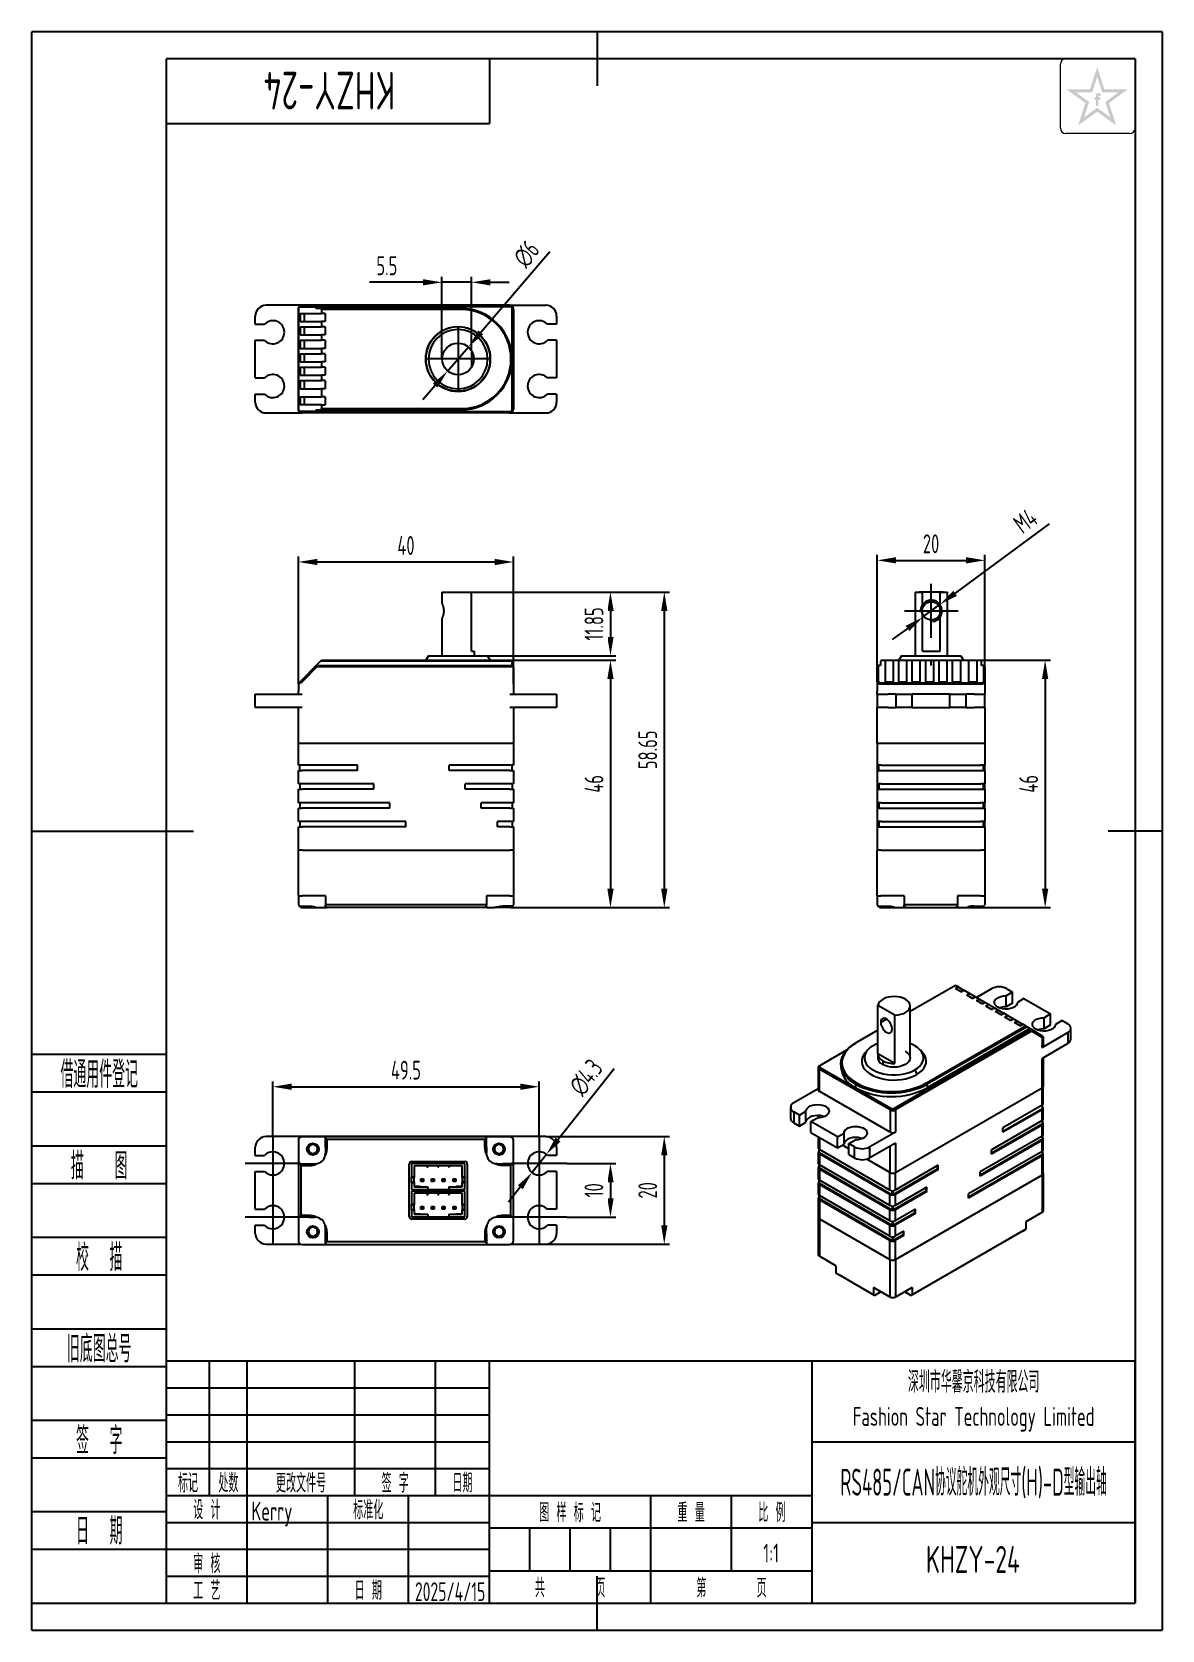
# Model space of a CAD drawing. Header units: inches. Extents: x -25 to 675, y -5 to 292.
# Drawn here: x -25 to 185, y -5 to 292 of the extents above.
import ezdxf
from ezdxf.enums import TextEntityAlignment as Align

# ---------------------------------------------------------------- set-up
doc = ezdxf.new("R2010")
doc.units = ezdxf.units.IN
doc.header["$MEASUREMENT"] = 0
doc.linetypes.add('CENTER2', pattern=[28.575, 19.05, -3.175, 3.175, -3.175])
for name, color, linetype in [('1轮廓实线层', 7, 'Continuous'), ('2细线层', 4, 'Continuous'), ('3中心线层', 1, 'CENTER2'), ('6文字层', 3, 'Continuous'), ('7标注层', 4, 'Continuous'), ('图框层', 7, 'Continuous')]:
    doc.layers.add(name, color=color, linetype=linetype)
doc.styles.add('PC_TEXTSTYLE', font='ISOCP.SHX', dxfattribs={"width": 0.707, "bigfont": 'GBCBIG.SHX'})
doc.styles.add('PC_TEXTSTYLE4', font='ISOCP.SHX', dxfattribs={"width": 0.707, "bigfont": 'GBCBIG.SHX'})
doc.dimstyles.new('GB_DIAMETER', dxfattribs={"dimtxt": 3.5, "dimasz": 3.5, "dimexe": 1, "dimexo": 0, "dimgap": 1.5, "dimtad": 1, "dimjust": 4, "dimdsep": 46, "dimtxsty": 'PC_TEXTSTYLE', "dimcen": 0, "dimclrd": 256, "dimclrt": 3, "dimadec": 0, "dimazin": 2, "dimtp": 0.1, "dimtm": 0.1, "dimtfac": 0.71, "dimtdec": 3, "dimtmove": 0, "dimatfit": 2, "dimfxl": 1, "dimtfill": 1, "dimarcsym": 0})
doc.dimstyles.new('GB_LINEAR', dxfattribs={"dimtxt": 3.5, "dimasz": 3.5, "dimexe": 1, "dimexo": 0, "dimgap": 1.5, "dimtad": 1, "dimdsep": 46, "dimtxsty": 'PC_TEXTSTYLE', "dimcen": 0, "dimclrd": 256, "dimclrt": 3, "dimadec": 0, "dimazin": 2, "dimtp": 0.1, "dimtm": 0.1, "dimtfac": 0.71, "dimtdec": 3, "dimtmove": 0, "dimatfit": 3, "dimfxl": 1, "dimtfill": 1, "dimarcsym": 0})

msp = doc.modelspace()

# ---------------------------------------------------------------- texts
at = {"layer": '6文字层', "insert": (150, 37.5), "char_height": 3.5, "width": 60, "attachment_point": 5, "style": 'PC_TEXTSTYLE4'}
msp.add_mtext('{\\H1.142857x;深圳市华馨京科技有限公司}\\P\\pxsm1,qc;Fashion Star Technology Limited', dxfattribs=at)

# ---------------------------------------------------------------- blocks, each defined once
blk = doc.blocks.new('ZwmFrameMain_A4^_^无分区图框^_^portrait')
at = {"layer": '1轮廓实线层'}
for p, q in [((80, 292), (80, 282)), ((0, 0), (0, 287)), ((180, 287), (0, 287)), ((180, 287), (180, 0)), ((-25, 143.5), (5, 143.5)), ((185, 143.5), (175, 143.5)), ((80, -5), (80, 5)), ((0, 0), (180, 0))]:
    blk.add_line(p, q, dxfattribs=at)
at = {"layer": '2细线层'}
for p, q in [((-25, -5), (-25, 292)), ((185, 292), (-25, 292)), ((185, 292), (185, -5)), ((-25, -5), (185, -5))]:
    blk.add_line(p, q, dxfattribs=at)
blk = doc.blocks.new('ZwmFrameMain_标题栏1')
at = {"layer": '1轮廓实线层'}
for p, q in [((-180, 0), (-180, 45)), ((0, 45), (-180, 45)), ((-172, 20), (-172, 45)), ((-165, 20), (-165, 45)), ((-145, 20), (-145, 45)), ((-130, 20), (-130, 45)), ((-120, 0), (-120, 45)), ((0, 0), (0, 45)), ((-60, 30), (0, 30)), ((-180, 20), (-60, 20)), ((-165, 0), (-165, 20)), ((-150, 0), (-150, 20)), ((-135, 0), (-135, 20)), ((-60, 15), (0, 15)), ((-180, 0), (0, 0))]:
    blk.add_line(p, q, dxfattribs=at)
at = {"layer": '1轮廓实线层', "color": 7}
for p, q in [((-60, 0), (-60, 45)), ((-180, 25), (-120, 25))]:
    blk.add_line(p, q, dxfattribs=at)
at = {"layer": '2细线层'}
for p, q in [((-180, 40), (-120, 40)), ((-180, 35), (-120, 35)), ((-180, 30), (-120, 30)), ((-90, 0), (-90, 20)), ((-75, 6), (-75, 20)), ((-180, 15), (-120, 15)), ((-120, 14), (-60, 14)), ((-112.5, 6), (-112.5, 14)), ((-105, 6), (-105, 14)), ((-97.5, 6), (-97.5, 14)), ((-180, 10), (-120, 10)), ((-120, 6), (-60, 6)), ((-180, 5), (-120, 5))]:
    blk.add_line(p, q, dxfattribs=at)
at = {"layer": '6文字层', "style": 'PC_TEXTSTYLE', "width": 0.667}
for s, p in [('标记', (-176, 22.5)), ('处数', (-168.5, 22.5)), (' 更改文件号 ', (-155, 22.5)), (' 签 字 ', (-137.5, 22.5)), (' 日期 ', (-125, 22.5)), (' 设 计 ', (-172.5, 17.51)), (' 标准化 ', (-142.5, 17.51)), (' 图 样 标 记 ', (-105, 17)), (' 重 量 ', (-82.5, 17)), (' 比 例 ', (-67.5, 17)), (' 审 核 ', (-172.5, 7.5)), (' 工 艺 ', (-172.5, 2.5)), (' 日 期 ', (-142.5, 2.5)), ('共       页', (-105, 3)), ('第       页', (-75, 3))]:
    blk.add_text(s, height=3.5, dxfattribs=at).set_placement(p, align=Align.MIDDLE)
at = {"layer": '6文字层', "style": 'PC_TEXTSTYLE', "flags": 8}
for tag, height, width, p, p2 in [('企业名称', 5, 3.445461, (-54.29, 34.82), (-5.27, 34.82)), ('产品名称或材料标记', 7, 1.034456, (-113.46, 28.64), (-66.42, 28.64)), ('图样名称', 5, 3.480264, (-54.79, 19.98), (-5.27, 19.98)), ('标准化', 3.5, 1.756036, (-133.83, 15.37), (-120.75, 15.37)), ('审核', 3.5, 2.723972, (-163.99, 5.37), (-150.63, 5.37)), ('重量', 3.5, 2.448074, (-88.46, 7.54), (-76.55, 7.54)), ('比例', 3.5, 2.367734, (-73.35, 7.54), (-61.93, 7.54)), ('图样代号', 5, 3.489916, (-54.79, 5.63), (-5.52, 5.63)), ('工艺', 3.5, 2.851598, (-164.21, 0.37), (-150.89, 0.37)), ('日期', 3.5, 2.733185, (-133.83, 0.37), (-120.75, 0.37)), ('共几页', 3.5, 0.953151, (-108.58, 1.48), (-101.56, 1.48))]:
    blk.add_attdef(tag, text='', height=height, dxfattribs=dict(at, width=width)).set_placement(p, p2, align=Align.FIT)
at = {"layer": '6文字层', "style": 'PC_TEXTSTYLE', "width": 9.901758, "flags": 8}
blk.add_attdef('设计', text='', height=3.5, rotation=359.5768, dxfattribs=at).set_placement((-164.23, 15.37), (-150.37, 15.27), align=Align.FIT)
at = {"layer": '6文字层', "color": 3, "style": 'PC_TEXTSTYLE', "width": 0.96618, "flags": 8}
blk.add_attdef('第几页', text='', height=3.5, dxfattribs=at).set_placement((-78.29, 1.5), (-71.16, 1.5), align=Align.FIT)
at = {"layer": '6文字层', "color": 0, "style": 'PC_TEXTSTYLE', "width": 0.715273, "flags": 8}
blk.add_attdef('图纸张数', text='', height=3.5, dxfattribs=at).set_placement((-2.66, -3.87), (4.46, -3.87), align=Align.FIT)
blk = doc.blocks.new('ZwmFrameMain_图样代号')
at = {"layer": '2细线层', "linetype": 'Continuous'}
for p in [(60, 0), (0, -12)]:
    blk.add_line(p, (60, -12), dxfattribs=at)
at = {"layer": '6文字层', "style": 'PC_TEXTSTYLE', "width": 2.827942}
blk.add_attdef('图样代号', text='', height=7, rotation=180, dxfattribs=at).set_placement((58.24, -2.4), (2.35, -2.4), align=Align.FIT)
blk = doc.blocks.new('ZwmFrameMain_附加栏')
at = {"layer": '2细线层'}
for p, q in [((-25, 102), (0, 102)), ((-25, 95), (0, 95)), ((-25, 85), (0, 85)), ((-25, 78), (0, 78)), ((-25, 68), (0, 68)), ((-25, 61), (0, 61)), ((-25, 51), (0, 51)), ((-25, 44), (0, 44)), ((-25, 34), (0, 34)), ((-25, 27), (0, 27)), ((-25, 17), (0, 17)), ((-25, 10), (0, 10)), ((-25, 0), (0, 0))]:
    blk.add_line(p, q, dxfattribs=at)
at = {"layer": '6文字层', "color": 3, "style": 'PC_TEXTSTYLE'}
for s, width, p in [('借通用件登记', 0.667, (-12.5, 98.5)), ('描   图', 0.6667, (-12.5, 81.5)), ('校  描', 0.667, (-12.5, 64.5)), ('旧底图总号', 0.667, (-12.5, 47.5)), ('签  字', 0.667, (-12.5, 30.5)), ('日  期', 0.667, (-12.49, 13.6))]:
    blk.add_text(s, height=5, dxfattribs=dict(at, width=width)).set_placement(p, align=Align.MIDDLE)
at = {"layer": '6文字层', "style": 'PC_TEXTSTYLE'}
for tag, width, p, p2 in [('借通用件登记', 0.671328, (-23.44, 86.36), (-1.25, 86.36)), ('描图', 2.120922, (-23.44, 69.36), (-1.25, 69.36)), ('校图', 2.149976, (-23.75, 52.06), (-1.25, 52.06)), ('旧底图总号', 0.761452, (-22.84, 35.67), (-1.86, 35.67)), ('签字', 2.026939, (-23.14, 18.37), (-1.56, 18.37)), ('日期', 1.89999, (-22.84, 1.37), (-2.17, 1.37))]:
    blk.add_attdef(tag, text='', height=5, dxfattribs=dict(at, width=width)).set_placement(p, p2, align=Align.FIT)
blk = doc.blocks.new('*D8')
at = {"layer": '7标注层', "color": 0, "lineweight": -2}
for p, q in [((70.5, 86.72), (93.5, 86.72)), ((70.5, 66.72), (93.5, 66.72))]:
    blk.add_line(p, q, dxfattribs=at)
at = {"layer": '7标注层', "lineweight": -2}
blk.add_line((92.5, 83.22), (92.5, 70.22), dxfattribs=at)
at = {"layer": '7标注层'}
for points in [[(93.09, 83.22), (91.92, 83.22), (92.5, 86.72)], [(91.92, 70.22), (93.09, 70.22), (92.5, 66.72)]]:
    blk.add_solid(points, dxfattribs=at)
at = {"layer": 'Defpoints', "color": 0}
for p in [(70.5, 86.72), (70.5, 66.72), (92.5, 66.72)]:
    blk.add_point(p, dxfattribs=at)
at = {"layer": '7标注层', "color": 3, "insert": (89.43, 76.72), "char_height": 3.5, "attachment_point": 5, "rotation": 90, "style": 'PC_TEXTSTYLE', "bg_fill": 3, "box_fill_scale": 1.25, "bg_fill_color": 257, "bg_fill_transparency": 0}
blk.add_mtext('20', dxfattribs=at)
blk = doc.blocks.new('*D9')
at = {"layer": '7标注层', "color": 0, "lineweight": -2}
for p, q in [((64.02, 175.26), (83.5, 175.26)), ((64.02, 129.26), (83.5, 129.26))]:
    blk.add_line(p, q, dxfattribs=at)
at = {"layer": '7标注层', "lineweight": -2}
blk.add_line((82.5, 171.76), (82.5, 132.76), dxfattribs=at)
at = {"layer": '7标注层'}
for points in [[(83.09, 171.76), (81.92, 171.76), (82.5, 175.26)], [(81.92, 132.76), (83.09, 132.76), (82.5, 129.26)]]:
    blk.add_solid(points, dxfattribs=at)
at = {"layer": 'Defpoints', "color": 0}
for p in [(64.02, 175.26), (64.02, 129.26), (82.5, 129.26)]:
    blk.add_point(p, dxfattribs=at)
at = {"layer": '7标注层', "color": 3, "insert": (79.43, 152.26), "char_height": 3.5, "attachment_point": 5, "rotation": 90, "style": 'PC_TEXTSTYLE', "bg_fill": 3, "box_fill_scale": 1.25, "bg_fill_color": 257, "bg_fill_transparency": 0}
blk.add_mtext('46', dxfattribs=at)
blk = doc.blocks.new('*D10')
at = {"layer": '7标注层', "color": 0, "lineweight": -2}
for p, q in [((24.5, 170.77), (24.5, 194.5)), ((64.5, 170.77), (64.5, 194.5))]:
    blk.add_line(p, q, dxfattribs=at)
at = {"layer": '7标注层', "lineweight": -2}
blk.add_line((28, 193.5), (61, 193.5), dxfattribs=at)
at = {"layer": '7标注层'}
for points in [[(28, 194.08), (28, 192.91), (24.5, 193.5)], [(61, 192.91), (61, 194.08), (64.5, 193.5)]]:
    blk.add_solid(points, dxfattribs=at)
at = {"layer": 'Defpoints', "color": 0}
for p in [(64.5, 193.5), (24.5, 170.77), (64.5, 170.77)]:
    blk.add_point(p, dxfattribs=at)
at = {"layer": '7标注层', "color": 3, "insert": (44.5, 196.57), "char_height": 3.5, "attachment_point": 5, "style": 'PC_TEXTSTYLE', "bg_fill": 3, "box_fill_scale": 1.25, "bg_fill_color": 257, "bg_fill_transparency": 0}
blk.add_mtext('40', dxfattribs=at)
blk = doc.blocks.new('*D11')
at = {"layer": '7标注层', "color": 0, "lineweight": -2}
for p, q in [((56.18, 187.91), (93.5, 187.91)), ((64, 129.26), (93.5, 129.26))]:
    blk.add_line(p, q, dxfattribs=at)
at = {"layer": '7标注层', "lineweight": -2}
blk.add_line((92.5, 184.41), (92.5, 132.76), dxfattribs=at)
at = {"layer": '7标注层'}
for points in [[(93.09, 184.41), (91.92, 184.41), (92.5, 187.91)], [(91.92, 132.76), (93.09, 132.76), (92.5, 129.26)]]:
    blk.add_solid(points, dxfattribs=at)
at = {"layer": 'Defpoints', "color": 0}
for p in [(56.18, 187.91), (64, 129.26), (92.5, 129.26)]:
    blk.add_point(p, dxfattribs=at)
at = {"layer": '7标注层', "color": 3, "insert": (89.43, 158.58), "char_height": 3.5, "attachment_point": 5, "rotation": 90, "style": 'PC_TEXTSTYLE', "bg_fill": 3, "box_fill_scale": 1.25, "bg_fill_color": 257, "bg_fill_transparency": 0}
blk.add_mtext('58.65', dxfattribs=at)
blk = doc.blocks.new('*D12')
at = {"layer": '7标注层', "color": 0, "lineweight": -2}
for p, q in [((132.08, 174.01), (132.08, 194.8)), ((152.08, 174.01), (152.08, 194.8))]:
    blk.add_line(p, q, dxfattribs=at)
at = {"layer": '7标注层', "lineweight": -2}
blk.add_line((135.58, 193.8), (148.58, 193.8), dxfattribs=at)
at = {"layer": '7标注层'}
for points in [[(135.58, 194.39), (135.58, 193.22), (132.08, 193.8)], [(148.58, 193.22), (148.58, 194.39), (152.08, 193.8)]]:
    blk.add_solid(points, dxfattribs=at)
at = {"layer": 'Defpoints', "color": 0}
for p in [(152.08, 193.8), (132.08, 174.01), (152.08, 174.01)]:
    blk.add_point(p, dxfattribs=at)
at = {"layer": '7标注层', "color": 3, "insert": (142.08, 196.88), "char_height": 3.5, "attachment_point": 5, "style": 'PC_TEXTSTYLE', "bg_fill": 3, "box_fill_scale": 1.25, "bg_fill_color": 257, "bg_fill_transparency": 0}
blk.add_mtext('20', dxfattribs=at)
blk = doc.blocks.new('*D13')
at = {"layer": '7标注层', "color": 0, "lineweight": -2}
for p, q in [((151.28, 175.26), (164.28, 175.26)), ((151.54, 129.26), (164.28, 129.26))]:
    blk.add_line(p, q, dxfattribs=at)
at = {"layer": '7标注层', "lineweight": -2}
blk.add_line((163.28, 171.76), (163.28, 132.76), dxfattribs=at)
at = {"layer": '7标注层'}
for points in [[(163.86, 171.76), (162.7, 171.76), (163.28, 175.26)], [(162.7, 132.76), (163.86, 132.76), (163.28, 129.26)]]:
    blk.add_solid(points, dxfattribs=at)
at = {"layer": 'Defpoints', "color": 0}
for p in [(151.28, 175.26), (151.54, 129.26), (163.28, 129.26)]:
    blk.add_point(p, dxfattribs=at)
at = {"layer": '7标注层', "color": 3, "insert": (160.21, 152.26), "char_height": 3.5, "attachment_point": 5, "rotation": 90, "style": 'PC_TEXTSTYLE', "bg_fill": 3, "box_fill_scale": 1.25, "bg_fill_color": 257, "bg_fill_transparency": 0}
blk.add_mtext('46', dxfattribs=at)
blk = doc.blocks.new('*D14')
at = {"layer": '7标注层', "color": 0, "lineweight": -2}
for p, q in [((74.4, 81.72), (83.5, 81.72)), ((74.4, 71.72), (83.5, 71.72))]:
    blk.add_line(p, q, dxfattribs=at)
at = {"layer": '7标注层', "lineweight": -2}
blk.add_line((82.5, 78.22), (82.5, 75.22), dxfattribs=at)
at = {"layer": '7标注层'}
for points in [[(83.09, 78.22), (81.92, 78.22), (82.5, 81.72)], [(81.92, 75.22), (83.09, 75.22), (82.5, 71.72)]]:
    blk.add_solid(points, dxfattribs=at)
at = {"layer": 'Defpoints', "color": 0}
for p in [(74.4, 81.72), (74.4, 71.72), (82.5, 71.72)]:
    blk.add_point(p, dxfattribs=at)
at = {"layer": '7标注层', "color": 3, "insert": (79.43, 76.72), "char_height": 3.5, "attachment_point": 5, "rotation": 90, "style": 'PC_TEXTSTYLE', "bg_fill": 3, "box_fill_scale": 1.25, "bg_fill_color": 257, "bg_fill_transparency": 0}
blk.add_mtext('10', dxfattribs=at)
blk = doc.blocks.new('*D15')
at = {"layer": '7标注层', "lineweight": -2}
for p, q in [((83.17, 99.31), (72.76, 86.15)), ((67.92, 80.03), (70.59, 83.41)), ((65.75, 77.29), (63.58, 74.54))]:
    blk.add_line(p, q, dxfattribs=at)
at = {"layer": '7标注层'}
for points in [[(72.3, 86.51), (73.22, 85.79), (70.59, 83.41)], [(66.21, 76.93), (65.29, 77.65), (67.92, 80.03)]]:
    blk.add_solid(points, dxfattribs=at)
at = {"layer": 'Defpoints', "color": 0}
for p in [(70.59, 83.41), (67.92, 80.03)]:
    blk.add_point(p, dxfattribs=at)
at = {"layer": '7标注层', "color": 3, "insert": (77.98, 97.71), "char_height": 3.5, "attachment_point": 5, "rotation": 51.6602, "style": 'PC_TEXTSTYLE', "bg_fill": 3, "box_fill_scale": 1.25, "bg_fill_color": 257, "bg_fill_transparency": 0}
blk.add_mtext('∅4.3', dxfattribs=at)
blk = doc.blocks.new('*D16')
at = {"layer": '7标注层', "color": 0, "lineweight": -2}
for p, q in [((19.75, 86.87), (19.75, 96.97)), ((69.25, 86.87), (69.25, 96.97))]:
    blk.add_line(p, q, dxfattribs=at)
at = {"layer": '7标注层', "lineweight": -2}
blk.add_line((23.25, 95.97), (65.75, 95.97), dxfattribs=at)
at = {"layer": '7标注层'}
for points in [[(23.25, 96.55), (23.25, 95.39), (19.75, 95.97)], [(65.75, 95.39), (65.75, 96.55), (69.25, 95.97)]]:
    blk.add_solid(points, dxfattribs=at)
at = {"layer": 'Defpoints', "color": 0}
for p in [(69.25, 95.97), (19.75, 86.87), (69.25, 86.87)]:
    blk.add_point(p, dxfattribs=at)
at = {"layer": '7标注层', "color": 3, "insert": (44.5, 99.05), "char_height": 3.5, "attachment_point": 5, "style": 'PC_TEXTSTYLE', "bg_fill": 3, "box_fill_scale": 1.25, "bg_fill_color": 257, "bg_fill_transparency": 0}
blk.add_mtext('49.5', dxfattribs=at)
blk = doc.blocks.new('*D17')
at = {"layer": '7标注层', "lineweight": -2}
for p, q in [((47.68, 245.47), (37.71, 245.47)), ((56.68, 245.47), (51.18, 245.47)), ((60.18, 245.47), (63.68, 245.47))]:
    blk.add_line(p, q, dxfattribs=at)
at = {"layer": '7标注层', "color": 0, "lineweight": -2}
for p, q in [((51.18, 231.23), (51.18, 246.47)), ((56.68, 232.8), (56.68, 246.47))]:
    blk.add_line(p, q, dxfattribs=at)
at = {"layer": '7标注层'}
for points in [[(47.68, 244.89), (47.68, 246.05), (51.18, 245.47)], [(60.18, 246.05), (60.18, 244.89), (56.68, 245.47)]]:
    blk.add_solid(points, dxfattribs=at)
at = {"layer": 'Defpoints', "color": 0}
for p in [(51.18, 245.47), (56.68, 232.8), (51.18, 231.23)]:
    blk.add_point(p, dxfattribs=at)
at = {"layer": '7标注层', "color": 3, "insert": (40.95, 248.55), "char_height": 3.5, "attachment_point": 5, "style": 'PC_TEXTSTYLE', "bg_fill": 3, "box_fill_scale": 1.25, "bg_fill_color": 257, "bg_fill_transparency": 0}
blk.add_mtext('5.5', dxfattribs=at)
blk = doc.blocks.new('*D18')
at = {"layer": '7标注层', "lineweight": -2}
for p, q in [((71.26, 251.11), (58.41, 236.16)), ((52.22, 228.96), (56.13, 233.51)), ((49.94, 226.3), (47.66, 223.65))]:
    blk.add_line(p, q, dxfattribs=at)
at = {"layer": '7标注层'}
for points in [[(57.97, 236.54), (58.86, 235.78), (56.13, 233.51)], [(50.38, 225.92), (49.5, 226.68), (52.22, 228.96)]]:
    blk.add_solid(points, dxfattribs=at)
at = {"layer": 'Defpoints', "color": 0}
for p in [(56.13, 233.51), (52.22, 228.96)]:
    blk.add_point(p, dxfattribs=at)
at = {"layer": '7标注层', "color": 3, "insert": (66.9, 250.76), "char_height": 3.5, "attachment_point": 5, "rotation": 49.3306, "style": 'PC_TEXTSTYLE', "bg_fill": 3, "box_fill_scale": 1.25, "bg_fill_color": 257, "bg_fill_transparency": 0}
blk.add_mtext('∅6', dxfattribs=at)
blk = doc.blocks.new('*D19')
at = {"layer": '7标注层', "lineweight": -2}
for p, q in [((164.03, 200.61), (146.54, 187.68)), ((140.51, 183.22), (143.73, 185.6)), ((137.7, 181.14), (134.88, 179.06))]:
    blk.add_line(p, q, dxfattribs=at)
at = {"layer": '7标注层'}
for points in [[(146.2, 188.15), (146.89, 187.21), (143.73, 185.6)], [(138.05, 180.67), (137.35, 181.61), (140.51, 183.22)]]:
    blk.add_solid(points, dxfattribs=at)
at = {"layer": 'Defpoints', "color": 0}
for p in [(143.73, 185.6), (140.51, 183.22)]:
    blk.add_point(p, dxfattribs=at)
at = {"layer": '7标注层', "color": 3, "insert": (159.6, 201.16), "char_height": 3.5, "attachment_point": 5, "rotation": 36.476, "style": 'PC_TEXTSTYLE', "bg_fill": 3, "box_fill_scale": 1.25, "bg_fill_color": 257, "bg_fill_transparency": 0}
blk.add_mtext('M4', dxfattribs=at)
blk = doc.blocks.new('*D20')
at = {"layer": '7标注层', "color": 0, "lineweight": -2}
for p, q in [((56.18, 187.91), (83.5, 187.91)), ((57.18, 176.06), (83.5, 176.06))]:
    blk.add_line(p, q, dxfattribs=at)
at = {"layer": '7标注层', "lineweight": -2}
blk.add_line((82.5, 184.41), (82.5, 179.56), dxfattribs=at)
at = {"layer": '7标注层'}
for points in [[(83.09, 184.41), (81.92, 184.41), (82.5, 187.91)], [(81.92, 179.56), (83.09, 179.56), (82.5, 176.06)]]:
    blk.add_solid(points, dxfattribs=at)
at = {"layer": 'Defpoints', "color": 0}
for p in [(56.18, 187.91), (57.18, 176.06), (82.5, 176.06)]:
    blk.add_point(p, dxfattribs=at)
at = {"layer": '7标注层', "color": 3, "insert": (79.43, 181.98), "char_height": 3.5, "attachment_point": 5, "rotation": 90, "style": 'PC_TEXTSTYLE', "bg_fill": 3, "box_fill_scale": 1.25, "bg_fill_color": 257, "bg_fill_transparency": 0}
blk.add_mtext('11.85', dxfattribs=at)

# ---------------------------------------------------------------- hatches: boundary and pattern name
at = {"layer": '6文字层', "lineweight": 5}
h = msp.add_hatch(color=2, dxfattribs=at)
edge = h.paths.add_edge_path(flags=0)
edge.add_line((173.172, 279.419), (173.567, 279.419))
edge.add_line((173.567, 279.419), (173.567, 279.845))
edge.add_line((173.567, 279.845), (173.176, 279.845))
edge.add_line((173.176, 279.845), (173.176, 280.053))
edge.add_spline(control_points=[(173.176, 280.053), (173.176, 280.078), (173.175, 280.174), (173.364, 280.144), (173.482, 280.127), (173.549, 280.11), (173.577, 280.102)], knot_values=[0, 0, 0, 0, 1.4943482, 5.8188355, 8.4876202, 10.3632598, 10.3632598, 10.3632598, 10.3632598], degree=3, periodic=0)
edge.add_line((173.577, 280.102), (173.577, 280.539))
edge.add_spline(control_points=[(173.577, 280.539), (173.505, 280.556), (173.332, 280.597), (173.084, 280.618), (172.855, 280.514), (172.739, 280.37), (172.72, 280.26), (172.714, 280.229)], knot_values=[0, 0, 0, 0, 4.9341397, 11.9452686, 16.0265909, 21.3569295, 23.4510995, 23.4510995, 23.4510995, 23.4510995], degree=3, periodic=0)
edge.add_line((172.714, 280.229), (172.714, 279.845))
edge.add_line((172.714, 279.845), (172.428, 279.845))
edge.add_line((172.428, 279.845), (172.428, 279.419))
edge.add_line((172.428, 279.419), (172.717, 279.419))
edge.add_line((172.717, 279.419), (172.717, 278.229))
edge.add_line((172.717, 278.229), (173.172, 278.229))
edge.add_line((173.172, 278.229), (173.172, 279.419))
h.paths.add_polyline_path([(178.628, 281.333), (174.288, 281.333), (172.948, 285.473), (171.608, 281.333), (167.268, 281.333), (170.762, 278.785), (169.422, 274.656), (172.948, 277.181), (176.474, 274.656), (175.134, 278.785)])
h.paths.add_polyline_path([(174.461, 278.997), (175.394, 276.124), (172.948, 277.914), (170.502, 276.124), (171.434, 278.997), (168.981, 280.786), (172.012, 280.786), (172.948, 283.673), (173.883, 280.786), (176.915, 280.786)], flags=16)

# ---------------------------------------------------------------- linework, layer by layer
at = {"color": 7, "linetype": 'Continuous', "lineweight": 25}
for p, q in [((25.203, 241.195), (18.503, 241.195)), ((25.203, 241.195), (25.024, 240.945)), ((25.024, 240.945), (27.822, 240.945)), ((63.803, 241.235), (25.203, 241.235)), ((25.203, 241.195), (27.927, 241.195)), ((27.822, 240.945), (27.927, 241.195)), ((27.822, 240.595), (27.822, 240.945)), ((63.803, 240.945), (27.822, 240.945)), ((28.607, 240.595), (27.822, 240.595)), ((27.927, 241.195), (63.803, 241.195)), ((28.803, 240.395), (28.607, 240.595)), ((28.607, 240.595), (54.818, 240.595)), ((54.818, 240.395), (54.818, 240.595)), ((63.803, 240.945), (63.803, 241.195)), ((63.803, 241.195), (70.503, 241.195)), ((16.503, 237.695), (16.503, 239.195)), ((16.503, 237.695), (18.213, 237.695)), ((24.503, 240.495), (24.574, 240.495)), ((24.503, 221.895), (24.503, 240.495)), ((24.574, 221.895), (24.574, 240.495)), ((24.846, 239.695), (28.803, 239.695)), ((24.846, 239.695), (24.846, 238.195)), ((24.846, 238.195), (28.803, 238.195)), ((25.553, 239.695), (25.553, 238.195)), ((28.803, 240.395), (28.803, 239.695)), ((54.818, 240.395), (28.803, 240.395)), ((29.503, 239.695), (28.803, 239.695)), ((28.803, 238.195), (28.803, 237.195)), ((29.503, 238.195), (28.803, 238.195)), ((29.503, 239.695), (29.503, 238.195)), ((64.253, 221.895), (64.253, 240.495)), ((64.253, 240.495), (64.503, 240.495)), ((64.503, 240.495), (64.503, 221.895)), ((72.503, 237.695), (70.793, 237.695)), ((72.503, 239.195), (72.503, 237.695)), ((16.503, 227.695), (16.503, 234.695)), ((16.503, 234.695), (18.213, 234.695)), ((24.846, 237.195), (28.803, 237.195)), ((24.846, 237.195), (24.846, 235.695)), ((24.846, 235.695), (28.803, 235.695)), ((24.846, 234.695), (28.803, 234.695)), ((24.846, 234.695), (24.846, 233.195)), ((25.553, 237.195), (25.553, 235.695)), ((25.553, 234.695), (25.553, 233.195)), ((29.503, 237.195), (28.803, 237.195)), ((28.803, 235.695), (28.803, 234.695)), ((29.503, 235.695), (28.803, 235.695)), ((29.503, 234.695), (28.803, 234.695)), ((29.503, 237.195), (29.503, 235.695)), ((29.503, 234.695), (29.503, 233.195)), ((54.178, 236.695), (54.178, 237.195)), ((72.503, 234.695), (70.793, 234.695)), ((72.503, 234.695), (72.503, 227.695)), ((24.846, 233.195), (28.803, 233.195)), ((24.846, 232.195), (28.803, 232.195)), ((24.846, 232.195), (24.846, 230.695)), ((25.553, 232.195), (25.553, 230.695)), ((28.803, 233.195), (28.803, 232.195)), ((29.503, 233.195), (28.803, 233.195)), ((29.503, 232.195), (28.803, 232.195)), ((29.503, 232.195), (29.503, 230.695)), ((56.678, 232.797), (56.678, 229.672)), ((24.846, 230.695), (28.803, 230.695)), ((24.846, 229.695), (28.803, 229.695)), ((24.846, 229.695), (24.846, 228.195)), ((25.553, 229.695), (25.553, 228.195)), ((28.803, 230.695), (28.803, 229.695)), ((29.503, 230.695), (28.803, 230.695)), ((29.503, 229.695), (28.803, 229.695)), ((29.503, 229.695), (29.503, 228.195)), ((64.018, 231.195), (64.218, 231.195)), ((16.503, 227.695), (18.213, 227.695)), ((24.846, 228.195), (28.803, 228.195)), ((24.846, 227.195), (28.803, 227.195)), ((24.846, 227.195), (24.846, 225.695)), ((25.553, 227.195), (25.553, 225.695)), ((28.803, 228.195), (28.803, 227.195)), ((29.503, 228.195), (28.803, 228.195)), ((29.503, 227.195), (28.803, 227.195)), ((29.503, 227.195), (29.503, 225.695)), ((72.503, 227.695), (70.793, 227.695)), ((16.503, 223.195), (16.503, 224.695)), ((16.503, 224.695), (18.213, 224.695)), ((24.846, 225.695), (28.803, 225.695)), ((24.846, 224.195), (28.803, 224.195)), ((24.846, 224.195), (24.846, 222.695)), ((25.553, 224.195), (25.553, 222.695)), ((28.803, 225.695), (28.803, 224.195)), ((29.503, 225.695), (28.803, 225.695)), ((29.503, 224.195), (28.803, 224.195)), ((29.503, 224.195), (29.503, 222.695)), ((54.178, 225.695), (54.178, 225.195)), ((72.503, 224.695), (70.793, 224.695)), ((72.503, 224.695), (72.503, 223.195)), ((18.503, 221.195), (25.203, 221.195)), ((24.503, 221.895), (24.574, 221.895)), ((28.803, 222.695), (24.846, 222.695)), ((27.822, 221.445), (25.024, 221.445)), ((25.203, 221.195), (25.024, 221.445)), ((27.927, 221.195), (25.203, 221.195)), ((27.822, 221.795), (28.607, 221.795)), ((27.822, 221.445), (27.822, 221.795)), ((27.822, 221.445), (63.803, 221.445)), ((27.927, 221.195), (27.822, 221.445)), ((63.803, 221.195), (27.927, 221.195)), ((28.607, 221.795), (28.803, 221.995)), ((54.818, 221.795), (28.607, 221.795)), ((28.803, 222.695), (28.803, 221.995)), ((28.803, 222.695), (29.503, 222.695)), ((28.803, 221.995), (54.818, 221.995)), ((54.818, 221.995), (54.818, 221.795)), ((63.803, 221.445), (63.803, 221.195)), ((63.803, 221.195), (70.503, 221.195)), ((64.253, 221.895), (64.503, 221.895)), ((28.607, 175.057), (28.803, 175.257)), ((28.803, 175.257), (54.818, 175.257)), ((48.678, 176.057), (48.178, 175.257)), ((48.678, 176.057), (54.178, 176.057)), ((54.178, 176.057), (59.678, 176.057)), ((54.818, 175.257), (64.018, 175.257)), ((60.178, 175.257), (59.678, 176.057)), ((64.018, 175.257), (64.218, 175.057)), ((132.881, 175.257), (132.681, 175.057)), ((132.881, 175.257), (133.581, 175.257)), ((133.581, 171.221), (133.581, 175.257)), ((133.581, 175.257), (135.081, 175.257)), ((135.081, 171.221), (135.081, 175.257)), ((135.081, 175.257), (136.081, 175.257)), ((136.581, 176.057), (136.081, 175.257)), ((136.081, 171.221), (136.081, 175.257)), ((136.081, 175.257), (137.581, 175.257)), ((136.581, 176.057), (147.581, 176.057)), ((137.581, 171.221), (137.581, 175.257)), ((137.581, 175.257), (138.581, 175.257)), ((138.581, 171.221), (138.581, 175.257)), ((138.581, 175.257), (140.081, 175.257)), ((140.081, 171.221), (140.081, 175.257)), ((140.081, 175.257), (141.081, 175.257)), ((141.081, 171.221), (141.081, 175.257)), ((141.081, 175.257), (142.581, 175.257)), ((142.581, 171.221), (142.581, 175.257)), ((142.581, 175.257), (143.581, 175.257)), ((143.581, 171.221), (143.581, 175.257)), ((143.581, 175.257), (145.081, 175.257)), ((145.081, 171.221), (145.081, 175.257)), ((145.081, 175.257), (146.081, 175.257)), ((146.081, 171.221), (146.081, 175.257)), ((146.081, 175.257), (147.581, 175.257)), ((147.581, 176.057), (148.081, 175.257)), ((147.581, 171.221), (147.581, 175.257)), ((147.581, 175.257), (149.081, 175.257)), ((149.081, 171.221), (149.081, 175.257)), ((149.081, 175.257), (150.581, 175.257)), ((150.581, 175.257), (150.581, 171.221)), ((150.581, 175.257), (151.281, 175.257)), ((151.481, 175.057), (151.281, 175.257)), ((27.822, 174.257), (25.024, 171.403)), ((27.927, 174.007), (25.203, 171.228)), ((27.822, 174.257), (28.607, 175.057)), ((27.927, 174.007), (27.822, 174.257)), ((27.822, 174.257), (63.803, 174.257)), ((63.803, 174.007), (27.927, 174.007)), ((54.818, 175.057), (28.607, 175.057)), ((64.218, 175.057), (54.818, 175.057)), ((63.803, 174.257), (64.253, 174.257)), ((64.503, 174.007), (63.803, 174.007)), ((64.218, 174.257), (64.218, 175.057)), ((64.253, 174.257), (64.503, 174.007)), ((64.503, 174.007), (64.503, 168.957)), ((132.331, 174.257), (132.081, 174.007)), ((132.081, 171.228), (132.081, 174.007)), ((132.331, 171.403), (132.331, 174.257)), ((132.681, 174.257), (132.331, 174.257)), ((132.681, 175.057), (132.681, 174.257)), ((151.481, 174.257), (151.481, 175.057)), ((151.831, 174.257), (151.481, 174.257)), ((151.831, 174.257), (151.831, 171.403)), ((152.081, 174.007), (151.831, 174.257)), ((152.081, 174.007), (152.081, 171.228)), ((24.503, 170.769), (24.574, 170.944)), ((24.503, 170.769), (24.503, 169.457)), ((24.503, 168.957), (24.503, 169.457)), ((25.203, 171.228), (25.024, 171.403)), ((132.081, 171.228), (132.331, 171.403)), ((132.081, 171.228), (132.081, 169.457)), ((132.081, 168.957), (132.081, 169.457)), ((151.381, 170.944), (132.781, 170.944)), ((151.381, 170.769), (132.781, 170.769)), ((133.581, 171.228), (135.081, 171.228)), ((133.581, 171.221), (135.081, 171.221)), ((136.081, 171.228), (137.581, 171.228)), ((136.081, 171.221), (137.581, 171.221)), ((138.581, 171.228), (140.081, 171.228)), ((138.581, 171.221), (140.081, 171.221)), ((141.081, 171.228), (142.581, 171.228)), ((141.081, 171.221), (142.581, 171.221)), ((143.581, 171.228), (145.081, 171.228)), ((143.581, 171.221), (145.081, 171.221)), ((146.081, 171.228), (147.581, 171.228)), ((146.081, 171.221), (147.581, 171.221)), ((149.081, 171.228), (150.581, 171.228)), ((149.081, 171.221), (150.581, 171.221)), ((152.081, 171.228), (151.831, 171.403)), ((152.081, 171.228), (152.081, 169.457)), ((152.081, 169.457), (152.081, 168.957)), ((16.503, 166.457), (16.503, 168.957)), ((16.503, 168.957), (18.503, 168.957)), ((18.503, 166.457), (16.503, 166.457)), ((18.503, 168.957), (25.203, 168.957)), ((25.203, 166.457), (18.503, 166.457)), ((24.503, 159.757), (24.503, 166.457)), ((63.803, 168.957), (70.503, 168.957)), ((70.503, 166.457), (63.803, 166.457)), ((64.503, 166.457), (64.503, 159.757)), ((70.503, 168.957), (72.503, 168.957)), ((72.503, 166.457), (70.503, 166.457)), ((72.503, 168.957), (72.503, 166.457)), ((132.081, 168.957), (132.081, 166.457)), ((132.081, 168.957), (134.081, 168.957)), ((134.081, 166.457), (132.081, 166.457)), ((132.081, 159.757), (132.081, 166.457)), ((135.581, 168.957), (134.081, 168.957)), ((134.081, 166.457), (135.581, 166.457)), ((135.581, 166.457), (135.581, 168.957)), ((135.581, 168.957), (137.081, 168.957)), ((137.081, 166.457), (135.581, 166.457)), ((137.081, 168.957), (138.581, 168.957)), ((138.581, 166.457), (137.081, 166.457)), ((138.581, 166.457), (138.581, 168.957)), ((145.581, 168.957), (138.581, 168.957)), ((138.581, 166.457), (145.581, 166.457)), ((145.581, 166.457), (145.581, 168.957)), ((145.581, 168.957), (147.081, 168.957)), ((147.081, 166.457), (145.581, 166.457)), ((147.081, 168.957), (148.581, 168.957)), ((148.581, 166.457), (147.081, 166.457)), ((148.581, 166.457), (148.581, 168.957)), ((150.081, 168.957), (148.581, 168.957)), ((148.581, 166.457), (150.081, 166.457)), ((150.081, 168.957), (152.081, 168.957)), ((152.081, 166.457), (150.081, 166.457)), ((152.081, 166.457), (152.081, 168.957)), ((152.081, 166.457), (152.081, 159.757)), ((25.203, 159.757), (24.503, 159.757)), ((24.503, 155.757), (24.503, 159.757)), ((63.803, 159.757), (25.203, 159.757)), ((64.503, 159.757), (63.803, 159.757)), ((64.503, 159.757), (64.503, 155.757)), ((132.781, 159.757), (132.081, 159.757)), ((132.121, 155.757), (132.121, 159.757)), ((151.381, 159.757), (132.781, 159.757)), ((151.341, 159.757), (132.821, 159.757)), ((152.081, 159.757), (151.381, 159.757)), ((152.041, 159.757), (152.041, 155.757)), ((25.203, 155.757), (24.503, 155.757)), ((24.503, 152.257), (24.503, 154.757)), ((24.503, 154.757), (25.203, 154.757)), ((24.753, 154.757), (24.753, 155.757)), ((35.503, 155.757), (25.203, 155.757)), ((35.503, 154.757), (25.203, 154.757)), ((35.503, 154.757), (35.503, 155.757)), ((63.803, 155.757), (52.503, 155.757)), ((52.503, 154.757), (52.503, 155.757)), ((63.803, 154.757), (52.503, 154.757)), ((64.503, 155.757), (63.803, 155.757)), ((63.803, 154.757), (64.503, 154.757)), ((64.253, 154.757), (64.253, 155.757)), ((64.503, 154.757), (64.503, 152.257)), ((132.821, 155.757), (132.121, 155.757)), ((132.121, 154.757), (132.121, 155.757)), ((132.121, 152.257), (132.121, 154.757)), ((132.121, 154.757), (132.821, 154.757)), ((132.371, 154.757), (132.371, 155.757)), ((132.821, 155.757), (151.341, 155.757)), ((132.821, 154.757), (151.341, 154.757)), ((152.041, 155.757), (151.341, 155.757)), ((151.341, 154.757), (152.041, 154.757)), ((151.791, 155.757), (151.791, 154.757)), ((152.041, 154.757), (152.041, 155.757)), ((152.041, 154.757), (152.041, 152.257)), ((25.203, 152.257), (24.503, 152.257)), ((24.753, 152.257), (24.753, 151.257)), ((38.503, 152.257), (25.203, 152.257)), ((38.503, 151.257), (38.503, 152.257)), ((63.803, 152.257), (55.503, 152.257)), ((55.503, 151.257), (55.503, 152.257)), ((64.503, 152.257), (63.803, 152.257)), ((64.253, 152.257), (64.253, 151.257)), ((132.821, 152.257), (132.121, 152.257)), ((132.121, 151.257), (132.121, 152.257)), ((132.371, 152.257), (132.371, 151.257)), ((132.821, 152.257), (151.341, 152.257)), ((152.041, 152.257), (151.341, 152.257)), ((151.791, 152.257), (151.791, 151.257)), ((152.041, 151.257), (152.041, 152.257)), ((24.503, 148.757), (24.503, 151.257)), ((24.503, 151.257), (25.203, 151.257)), ((25.203, 148.757), (24.503, 148.757)), ((24.753, 148.757), (24.753, 147.757)), ((38.503, 151.257), (25.203, 151.257)), ((41.503, 148.757), (25.203, 148.757)), ((41.503, 147.757), (41.503, 148.757)), ((63.803, 151.257), (55.503, 151.257)), ((63.803, 148.757), (58.503, 148.757)), ((58.503, 147.757), (58.503, 148.757)), ((63.803, 151.257), (64.503, 151.257)), ((64.503, 148.757), (63.803, 148.757)), ((64.253, 148.757), (64.253, 147.757)), ((64.503, 151.257), (64.503, 148.757)), ((132.121, 148.757), (132.121, 151.257)), ((132.121, 151.257), (132.821, 151.257)), ((132.821, 148.757), (132.121, 148.757)), ((132.121, 147.757), (132.121, 148.757)), ((132.371, 148.757), (132.371, 147.757)), ((132.821, 151.257), (151.341, 151.257)), ((132.821, 148.757), (151.341, 148.757)), ((151.341, 151.257), (152.041, 151.257)), ((152.041, 148.757), (151.341, 148.757)), ((151.791, 148.757), (151.791, 147.757)), ((152.041, 151.257), (152.041, 148.757)), ((152.041, 147.757), (152.041, 148.757)), ((24.503, 145.257), (24.503, 147.757)), ((24.503, 147.757), (25.203, 147.757)), ((41.503, 147.757), (25.203, 147.757)), ((63.803, 147.757), (58.503, 147.757)), ((63.803, 147.757), (64.503, 147.757)), ((64.503, 147.757), (64.503, 145.257)), ((132.121, 145.257), (132.121, 147.757)), ((132.121, 147.757), (132.821, 147.757)), ((132.821, 147.757), (151.341, 147.757)), ((151.341, 147.757), (152.041, 147.757)), ((152.041, 147.757), (152.041, 145.257)), ((25.203, 145.257), (24.503, 145.257)), ((24.503, 139.957), (24.503, 144.257)), ((24.503, 144.257), (25.203, 144.257)), ((24.753, 145.257), (24.753, 144.257)), ((44.503, 145.257), (25.203, 145.257)), ((44.503, 144.257), (25.203, 144.257)), ((44.503, 144.257), (44.503, 145.257)), ((63.803, 145.257), (61.503, 145.257)), ((61.503, 144.257), (61.503, 145.257)), ((63.803, 144.257), (61.503, 144.257)), ((64.503, 145.257), (63.803, 145.257)), ((63.803, 144.257), (64.503, 144.257)), ((64.253, 145.257), (64.253, 144.257)), ((64.503, 144.257), (64.503, 139.957)), ((132.821, 145.257), (132.121, 145.257)), ((132.121, 144.257), (132.121, 145.257)), ((132.121, 139.957), (132.121, 144.257)), ((132.121, 144.257), (132.821, 144.257)), ((132.371, 145.257), (132.371, 144.257)), ((132.821, 145.257), (151.341, 145.257)), ((132.821, 144.257), (151.341, 144.257)), ((152.041, 145.257), (151.341, 145.257)), ((151.341, 144.257), (152.041, 144.257)), ((151.791, 145.257), (151.791, 144.257)), ((152.041, 144.257), (152.041, 145.257)), ((152.041, 144.257), (152.041, 139.957)), ((24.503, 131.457), (24.503, 139.957)), ((25.203, 139.957), (24.503, 139.957)), ((25.203, 139.957), (63.803, 139.957)), ((64.503, 139.957), (63.803, 139.957)), ((64.503, 139.957), (64.503, 131.457)), ((132.041, 131.457), (132.041, 139.957)), ((132.741, 139.957), (132.041, 139.957)), ((132.741, 139.957), (151.341, 139.957)), ((132.821, 139.957), (151.341, 139.957)), ((152.041, 139.957), (151.341, 139.957)), ((152.041, 139.957), (152.041, 131.457)), ((24.503, 131.457), (25.203, 131.457)), ((24.503, 131.457), (24.503, 129.757)), ((29.553, 131.457), (25.203, 131.457)), ((29.553, 131.457), (29.553, 129.757)), ((63.803, 131.457), (59.453, 131.457)), ((59.453, 131.457), (59.453, 129.757)), ((63.803, 131.457), (64.503, 131.457)), ((64.503, 131.457), (64.503, 129.757)), ((132.041, 131.457), (132.741, 131.457)), ((132.041, 131.457), (132.041, 129.757)), ((137.091, 131.457), (132.741, 131.457)), ((137.091, 131.457), (137.091, 129.757)), ((151.341, 131.457), (146.991, 131.457)), ((146.991, 131.457), (146.991, 129.757)), ((151.341, 131.457), (152.041, 131.457)), ((152.041, 131.457), (152.041, 129.757)), ((24.703, 129.557), (24.503, 129.757)), ((24.703, 129.557), (26.503, 129.557)), ((25.003, 129.257), (24.703, 129.557)), ((25.003, 129.257), (26.503, 129.257)), ((27.553, 129.381), (27.991, 129.257)), ((27.991, 129.257), (29.504, 129.257)), ((29.504, 129.257), (29.553, 129.381)), ((29.553, 129.557), (29.553, 129.757)), ((59.453, 129.757), (29.553, 129.757)), ((29.553, 129.557), (29.853, 129.257)), ((59.153, 129.257), (29.853, 129.257)), ((59.153, 129.257), (59.453, 129.557)), ((59.501, 129.257), (59.153, 129.257)), ((59.453, 129.557), (59.453, 129.757)), ((59.501, 129.257), (59.453, 129.381)), ((59.501, 129.257), (61.015, 129.257)), ((61.453, 129.381), (61.015, 129.257)), ((64.303, 129.557), (62.503, 129.557)), ((64.003, 129.257), (62.503, 129.257)), ((64.303, 129.557), (64.003, 129.257)), ((64.303, 129.557), (64.503, 129.757)), ((132.241, 129.557), (132.041, 129.757)), ((132.241, 129.557), (134.041, 129.557)), ((132.541, 129.257), (132.241, 129.557)), ((132.541, 129.257), (134.041, 129.257)), ((135.091, 129.381), (135.529, 129.257)), ((135.529, 129.257), (137.043, 129.257)), ((137.043, 129.257), (137.091, 129.381)), ((137.091, 129.557), (137.091, 129.757)), ((146.991, 129.757), (137.091, 129.757)), ((137.091, 129.557), (137.391, 129.257)), ((137.391, 129.257), (146.691, 129.257)), ((146.691, 129.257), (146.991, 129.557)), ((146.991, 129.557), (146.991, 129.757)), ((146.991, 129.381), (147.04, 129.257)), ((147.04, 129.257), (148.553, 129.257)), ((148.553, 129.257), (148.991, 129.381)), ((150.041, 129.557), (151.841, 129.557)), ((150.041, 129.257), (151.541, 129.257)), ((151.841, 129.557), (151.541, 129.257)), ((151.841, 129.557), (152.041, 129.757)), ((146.617, 114.798), (138.207, 109.944)), ((147.112, 114.512), (146.616, 114.227)), ((147.677, 113.614), (146.616, 114.227)), ((147.112, 114.512), (146.617, 114.798)), ((147.112, 114.512), (148.151, 113.888)), ((147.677, 113.614), (148.172, 113.9)), ((149.233, 113.288), (148.172, 113.9)), ((148.738, 113.002), (149.233, 113.288)), ((149.798, 112.39), (148.738, 113.002)), ((150.273, 112.663), (149.233, 113.288)), ((153.334, 114.185), (150.506, 112.553)), ((157.223, 113.573), (156.014, 112.875)), ((156.014, 110.833), (156.014, 112.875)), ((156.162, 114.185), (157.223, 113.573)), ((157.223, 111.531), (157.223, 113.573)), ((135.374, 109.268), (132.212, 111.094)), ((132.212, 102.112), (132.212, 111.094)), ((138.207, 101.321), (138.207, 110.997)), ((149.798, 112.39), (150.294, 112.676)), ((151.001, 112.267), (150.294, 112.676)), ((150.506, 111.982), (151.001, 112.267)), ((151.566, 111.369), (150.506, 111.982)), ((152.04, 111.643), (151.001, 112.267)), ((151.566, 111.369), (152.061, 111.655)), ((152.768, 111.247), (152.061, 111.655)), ((152.273, 110.961), (152.768, 111.247)), ((153.334, 110.349), (152.273, 110.961)), ((153.808, 110.622), (152.768, 111.247)), ((153.334, 110.349), (153.829, 110.635)), ((154.536, 110.226), (153.829, 110.635)), ((154.041, 109.941), (154.536, 110.226)), ((155.102, 109.328), (154.041, 109.941)), ((155.576, 109.602), (154.536, 110.226)), ((157.223, 111.531), (156.014, 110.833)), ((159.344, 112.348), (158.135, 111.65)), ((158.135, 111.617), (158.135, 111.65)), ((159.344, 112.348), (164.294, 109.491)), ((135.374, 100.286), (135.374, 109.268)), ((141.232, 96.668), (159.627, 107.287)), ((159.907, 107.122), (141.373, 96.423)), ((155.102, 109.328), (155.597, 109.614)), ((156.304, 109.206), (155.597, 109.614)), ((155.809, 108.92), (156.304, 109.206)), ((156.87, 108.308), (155.809, 108.92)), ((157.344, 108.581), (156.304, 109.206)), ((156.87, 108.308), (157.365, 108.594)), ((158.072, 108.185), (157.365, 108.594)), ((157.577, 107.9), (158.072, 108.185)), ((158.637, 107.287), (157.577, 107.9)), ((159.111, 107.561), (158.072, 108.185)), ((158.637, 107.287), (159.132, 107.573)), ((159.627, 107.287), (159.132, 107.573)), ((159.627, 107.287), (159.907, 107.122)), ((159.907, 107.122), (160.462, 106.789)), ((164.294, 109.491), (163.085, 108.793)), ((163.085, 106.751), (163.085, 108.793)), ((164.294, 107.449), (163.085, 106.751)), ((164.294, 107.449), (164.294, 109.491)), ((166.415, 108.266), (165.207, 107.568)), ((165.207, 107.535), (165.207, 107.568)), ((166.415, 108.266), (167.476, 107.654)), ((128.221, 104.179), (128.08, 104.097)), ((132.212, 106.483), (128.221, 104.179)), ((135.267, 91.959), (160.71, 106.646)), ((160.812, 106.297), (135.444, 91.653)), ((160.462, 106.789), (141.373, 95.77)), ((160.462, 106.789), (160.71, 106.646)), ((160.71, 106.646), (160.812, 106.297)), ((162.688, 105.458), (160.71, 106.646)), ((162.739, 105.14), (160.812, 106.297)), ((162.739, 105.14), (162.688, 105.458)), ((162.739, 103.286), (167.476, 106.021)), ((167.476, 103.98), (162.739, 101.245)), ((162.935, 105.186), (162.819, 105.378)), ((162.944, 103.572), (162.944, 105.162)), ((168.062, 104.796), (168.062, 106.837)), ((126.366, 102.74), (121.479, 99.919)), ((130.245, 102.741), (129.797, 102.215)), ((132.207, 102.015), (132.207, 101.069)), ((135.374, 100.286), (132.212, 102.112)), ((140.561, 102.215), (140.113, 102.741)), ((162.944, 96.06), (162.944, 101.363)), ((121.097, 99.531), (121.097, 95.408)), ((121.479, 99.919), (121.302, 99.817)), ((134.454, 91.653), (121.302, 99.245)), ((121.479, 99.552), (134.631, 91.959)), ((125.327, 100.26), (125.327, 99.607)), ((121.097, 95.575), (116.564, 92.958)), ((134.454, 87.529), (121.302, 95.122)), ((135.444, 80.017), (162.739, 95.774)), ((162.915, 92.81), (162.915, 95.946)), ((115.979, 92.142), (115.979, 90.101)), ((162.71, 92.524), (155.427, 88.319)), ((162.81, 91.993), (162.81, 92.597)), ((117.625, 90.713), (116.564, 91.326)), ((116.564, 89.284), (117.625, 88.672)), ((117.625, 90.713), (118.834, 91.411)), ((117.625, 88.672), (117.625, 90.713)), ((117.625, 88.672), (118.834, 89.37)), ((118.834, 89.37), (118.834, 91.411)), ((119.746, 89.489), (120.955, 90.187)), ((124.696, 86.631), (119.746, 89.489)), ((119.746, 87.447), (119.746, 89.489)), ((121.097, 90.626), (121.097, 90.188)), ((162.71, 89.666), (153.306, 84.237)), ((155.427, 87.707), (162.781, 91.952)), ((162.71, 91.707), (155.427, 87.503)), ((162.81, 89.135), (162.81, 89.739)), ((162.915, 89.952), (162.915, 91.993)), ((162.915, 87.094), (162.915, 89.135)), ((25.203, 86.72), (18.503, 86.72)), ((63.803, 86.72), (25.203, 86.72)), ((29.553, 86.68), (25.203, 86.68)), ((29.553, 86.48), (29.553, 86.68)), ((59.453, 86.68), (29.553, 86.68)), ((29.553, 86.48), (29.853, 86.18)), ((29.553, 84.68), (29.553, 86.48)), ((29.853, 84.68), (29.853, 86.18)), ((59.153, 86.18), (29.853, 86.18)), ((59.153, 86.18), (59.453, 86.48)), ((59.153, 84.68), (59.153, 86.18)), ((59.453, 86.48), (59.453, 86.68)), ((63.803, 86.68), (59.453, 86.68)), ((59.453, 84.68), (59.453, 86.48)), ((70.503, 86.72), (63.803, 86.72)), ((119.746, 87.447), (124.696, 84.59)), ((121.125, 86.651), (121.125, 84.613)), ((124.696, 86.631), (125.905, 87.329)), ((124.696, 84.59), (124.696, 86.631)), ((125.905, 85.288), (125.905, 87.329)), ((135.444, 87.529), (130.707, 84.794)), ((162.71, 86.808), (151.184, 80.154)), ((162.781, 86.237), (151.184, 79.542)), ((162.781, 89.094), (153.306, 83.625)), ((162.71, 88.85), (153.306, 83.42)), ((155.427, 87.503), (155.427, 88.319)), ((162.81, 86.277), (162.81, 86.881)), ((162.915, 84.236), (162.915, 86.277)), ((16.503, 83.22), (16.503, 84.72)), ((16.503, 83.22), (18.213, 83.22)), ((24.503, 85.98), (24.503, 81.63)), ((29.504, 83.192), (29.553, 83.63)), ((59.501, 83.192), (59.453, 83.63)), ((64.503, 81.63), (64.503, 85.98)), ((72.503, 83.22), (70.793, 83.22)), ((72.503, 84.72), (72.503, 83.22)), ((121.125, 83.796), (121.125, 81.755)), ((121.23, 84.4), (121.23, 83.796)), ((121.26, 83.756), (134.85, 75.91)), ((134.426, 76.767), (121.33, 84.327)), ((134.426, 75.951), (121.33, 83.511)), ((124.696, 84.59), (125.905, 85.288)), ((126.817, 84.426), (125.615, 85.12)), ((126.817, 85.407), (128.026, 86.105)), ((127.878, 84.794), (126.817, 85.407)), ((126.817, 83.365), (126.817, 85.407)), ((126.817, 83.365), (127.878, 82.753)), ((135.444, 85.488), (130.707, 82.753)), ((162.71, 83.95), (149.063, 76.072)), ((162.781, 83.379), (149.063, 75.46)), ((162.71, 85.992), (151.184, 79.338)), ((153.306, 83.42), (153.306, 84.237)), ((162.81, 83.419), (162.81, 84.023)), ((162.915, 79.908), (162.915, 83.419)), ((16.503, 73.22), (16.503, 80.22)), ((16.503, 80.22), (18.213, 80.22)), ((24.503, 81.63), (24.503, 71.73)), ((24.703, 81.63), (24.503, 81.63)), ((25.003, 81.33), (24.703, 81.63)), ((24.703, 81.63), (26.503, 81.63)), ((25.003, 72.03), (25.003, 81.33)), ((25.003, 81.33), (26.503, 81.33)), ((27.553, 81.63), (27.991, 81.679)), ((45.103, 71.88), (45.103, 81.58)), ((45.553, 81.68), (45.553, 79.23)), ((55.453, 81.68), (45.553, 81.68)), ((45.603, 82.08), (55.403, 82.08)), ((54.953, 81.261), (46.053, 81.261)), ((46.053, 81.261), (46.053, 79.23)), ((48.403, 81.261), (48.403, 81.061)), ((48.403, 81.061), (48.603, 81.061)), ((48.603, 81.061), (48.603, 81.261)), ((50.403, 81.261), (50.403, 81.061)), ((50.403, 81.061), (50.603, 81.061)), ((50.603, 81.061), (50.603, 81.261)), ((52.403, 81.261), (52.403, 81.061)), ((52.403, 81.061), (52.603, 81.061)), ((52.603, 81.061), (52.603, 81.261)), ((54.953, 79.23), (54.953, 81.261)), ((55.453, 79.23), (55.453, 81.68)), ((55.903, 81.58), (55.903, 71.88)), ((61.453, 81.63), (61.015, 81.679)), ((64.303, 81.63), (62.503, 81.63)), ((64.003, 81.33), (62.503, 81.33)), ((64.303, 81.63), (64.003, 81.33)), ((64.003, 72.03), (64.003, 81.33)), ((64.303, 81.63), (64.503, 81.63)), ((64.503, 71.73), (64.503, 81.63)), ((72.503, 80.22), (70.793, 80.22)), ((72.503, 80.22), (72.503, 73.22)), ((121.125, 80.939), (121.125, 78.897)), ((121.23, 81.542), (121.23, 80.939)), ((134.85, 73.052), (121.26, 80.898)), ((134.426, 73.909), (121.33, 81.469)), ((134.426, 73.093), (121.33, 80.653)), ((134.454, 80.017), (130.121, 82.519)), ((134.426, 80.033), (130.121, 82.519)), ((143.229, 80.665), (134.992, 75.91)), ((143.406, 81.38), (135.416, 76.767)), ((143.406, 80.563), (135.416, 75.951)), ((143.229, 81.278), (143.229, 80.665)), ((143.406, 80.563), (143.229, 80.665)), ((143.406, 80.563), (143.406, 81.38)), ((162.71, 83.134), (149.063, 75.255)), ((45.553, 79.23), (46.053, 79.23)), ((45.553, 79.08), (45.553, 79.23)), ((46.053, 79.08), (45.553, 79.08)), ((45.553, 78.28), (45.553, 79.08)), ((45.553, 78.28), (46.053, 78.28)), ((45.553, 78.13), (45.553, 78.28)), ((46.053, 78.13), (45.553, 78.13)), ((45.553, 78.13), (45.553, 76.88)), ((46.053, 79.23), (46.053, 79.08)), ((46.053, 78.28), (46.053, 79.08)), ((46.053, 78.28), (46.053, 78.13)), ((46.053, 78.13), (46.053, 77.38)), ((46.053, 77.38), (48.553, 77.38)), ((46.153, 77.48), (47.153, 77.48)), ((46.153, 77.48), (46.153, 77.38)), ((47.153, 77.38), (47.153, 77.48)), ((47.253, 78.83), (47.753, 78.83)), ((47.253, 78.83), (47.353, 78.73)), ((47.253, 78.33), (47.253, 78.83)), ((47.253, 78.33), (47.353, 78.43)), ((47.753, 78.33), (47.253, 78.33)), ((47.653, 78.73), (47.353, 78.73)), ((47.353, 78.73), (47.353, 78.43)), ((47.353, 78.43), (47.653, 78.43)), ((47.653, 78.73), (47.753, 78.83)), ((47.653, 78.43), (47.653, 78.73)), ((47.653, 78.43), (47.753, 78.33)), ((47.753, 78.83), (47.753, 78.33)), ((48.553, 77.38), (48.553, 76.88)), ((49.253, 78.33), (49.253, 78.83)), ((49.253, 78.83), (49.353, 78.73)), ((49.253, 78.83), (49.753, 78.83)), ((49.253, 78.33), (49.353, 78.43)), ((49.753, 78.33), (49.253, 78.33)), ((49.353, 78.73), (49.353, 78.43)), ((49.653, 78.73), (49.353, 78.73)), ((49.353, 78.43), (49.653, 78.43)), ((49.653, 78.73), (49.753, 78.83)), ((49.653, 78.43), (49.653, 78.73)), ((49.653, 78.43), (49.753, 78.33)), ((49.753, 78.83), (49.753, 78.33)), ((51.253, 78.33), (51.253, 78.83)), ((51.253, 78.83), (51.353, 78.73)), ((51.253, 78.83), (51.753, 78.83)), ((51.253, 78.33), (51.353, 78.43)), ((51.753, 78.33), (51.253, 78.33)), ((51.353, 78.73), (51.353, 78.43)), ((51.653, 78.73), (51.353, 78.73)), ((51.353, 78.43), (51.653, 78.43)), ((51.653, 78.73), (51.753, 78.83)), ((51.653, 78.43), (51.653, 78.73)), ((51.653, 78.43), (51.753, 78.33)), ((51.753, 78.83), (51.753, 78.33)), ((52.453, 77.38), (52.453, 76.88)), ((52.453, 77.38), (54.953, 77.38)), ((53.253, 78.83), (53.753, 78.83)), ((53.253, 78.83), (53.353, 78.73)), ((53.253, 78.33), (53.253, 78.83)), ((53.253, 78.33), (53.353, 78.43)), ((53.753, 78.33), (53.253, 78.33)), ((53.653, 78.73), (53.353, 78.73)), ((53.353, 78.73), (53.353, 78.43)), ((53.353, 78.43), (53.653, 78.43)), ((53.653, 78.73), (53.753, 78.83)), ((53.653, 78.43), (53.653, 78.73)), ((53.653, 78.43), (53.753, 78.33)), ((53.753, 78.83), (53.753, 78.33)), ((53.853, 77.48), (54.853, 77.48)), ((53.853, 77.48), (53.853, 77.38)), ((54.853, 77.38), (54.853, 77.48)), ((54.953, 79.23), (55.453, 79.23)), ((54.953, 79.08), (54.953, 79.23)), ((55.453, 79.08), (54.953, 79.08)), ((54.953, 79.08), (54.953, 78.28)), ((54.953, 78.28), (55.453, 78.28)), ((54.953, 78.13), (54.953, 78.28)), ((55.453, 78.13), (54.953, 78.13)), ((54.953, 77.38), (54.953, 78.13)), ((55.453, 79.23), (55.453, 79.08)), ((55.453, 78.28), (55.453, 79.08)), ((55.453, 78.28), (55.453, 78.13)), ((55.453, 76.88), (55.453, 78.13)), ((121.125, 78.081), (121.125, 76.039)), ((121.23, 78.684), (121.23, 78.081)), ((134.85, 70.194), (121.26, 78.04)), ((134.426, 71.051), (121.33, 78.611)), ((134.426, 70.235), (121.33, 77.795)), ((135.416, 63.866), (162.71, 79.623)), ((141.285, 77.297), (135.416, 73.909)), ((135.472, 63.833), (162.767, 79.59)), ((141.285, 76.481), (141.285, 77.297)), ((151.184, 79.338), (151.184, 80.154)), ((162.972, 72.935), (162.972, 79.876)), ((45.553, 76.88), (48.553, 76.88)), ((45.553, 76.58), (45.553, 74.13)), ((55.453, 76.58), (45.553, 76.58)), ((54.953, 76.161), (46.053, 76.161)), ((46.053, 76.161), (46.053, 74.13)), ((48.403, 76.161), (48.403, 75.961)), ((48.403, 75.961), (48.603, 75.961)), ((48.553, 76.88), (52.453, 76.88)), ((48.603, 75.961), (48.603, 76.161)), ((50.403, 76.161), (50.403, 75.961)), ((50.403, 75.961), (50.603, 75.961)), ((50.603, 75.961), (50.603, 76.161)), ((51.178, 76.68), (51.18, 76.58)), ((52.188, 76.88), (52.178, 76.68)), ((52.178, 76.68), (52.18, 76.58)), ((52.403, 76.161), (52.403, 75.961)), ((52.403, 75.961), (52.603, 75.961)), ((52.453, 76.88), (55.453, 76.88)), ((52.603, 75.961), (52.603, 76.161)), ((54.953, 74.13), (54.953, 76.161)), ((55.453, 74.13), (55.453, 76.58)), ((55.903, 75.846), (55.859, 75.841)), ((55.903, 75.644), (55.877, 75.642)), ((121.125, 75.223), (121.125, 71.712)), ((121.23, 75.826), (121.23, 75.223)), ((134.85, 67.336), (121.26, 75.182)), ((134.426, 68.194), (121.33, 75.754)), ((134.426, 67.377), (121.33, 74.937)), ((141.108, 76.583), (134.992, 73.052)), ((141.285, 76.481), (135.416, 73.093)), ((141.108, 77.195), (141.108, 76.583)), ((141.285, 76.481), (141.108, 76.583)), ((149.063, 75.255), (149.063, 76.072)), ((16.503, 73.22), (18.213, 73.22)), ((24.703, 71.73), (24.503, 71.73)), ((24.503, 71.73), (24.503, 67.38)), ((24.703, 71.73), (25.003, 72.03)), ((26.503, 71.73), (24.703, 71.73)), ((26.503, 72.03), (25.003, 72.03)), ((27.991, 71.682), (27.553, 71.73)), ((45.553, 74.13), (46.053, 74.13)), ((45.553, 73.98), (45.553, 74.13)), ((46.053, 73.98), (45.553, 73.98)), ((45.553, 73.18), (45.553, 73.98)), ((45.553, 73.18), (46.053, 73.18)), ((45.553, 73.03), (45.553, 73.18)), ((46.053, 73.03), (45.553, 73.03)), ((45.553, 73.03), (45.553, 71.78)), ((45.553, 71.78), (48.553, 71.78)), ((55.403, 71.38), (45.603, 71.38)), ((46.053, 74.13), (46.053, 73.98)), ((46.053, 73.18), (46.053, 73.98)), ((46.053, 73.18), (46.053, 73.03)), ((46.053, 73.03), (46.053, 72.28)), ((46.053, 72.28), (48.553, 72.28)), ((46.153, 72.38), (47.153, 72.38)), ((46.153, 72.38), (46.153, 72.28)), ((46.728, 72.28), (46.728, 72.38)), ((47.153, 72.28), (47.153, 72.38)), ((47.253, 73.73), (47.753, 73.73)), ((47.253, 73.73), (47.353, 73.63)), ((47.253, 73.23), (47.253, 73.73)), ((47.253, 73.23), (47.353, 73.33)), ((47.753, 73.23), (47.253, 73.23)), ((47.653, 73.63), (47.353, 73.63)), ((47.353, 73.63), (47.353, 73.33)), ((47.353, 73.33), (47.653, 73.33)), ((47.653, 73.63), (47.753, 73.73)), ((47.653, 73.33), (47.653, 73.63)), ((47.653, 73.33), (47.753, 73.23)), ((47.753, 73.73), (47.753, 73.23)), ((48.553, 72.28), (48.553, 71.78)), ((48.553, 71.78), (52.453, 71.78)), ((49.253, 73.23), (49.253, 73.73)), ((49.253, 73.73), (49.353, 73.63)), ((49.253, 73.73), (49.753, 73.73)), ((49.253, 73.23), (49.353, 73.33)), ((49.753, 73.23), (49.253, 73.23)), ((49.353, 73.63), (49.353, 73.33)), ((49.653, 73.63), (49.353, 73.63)), ((49.353, 73.33), (49.653, 73.33)), ((49.653, 73.63), (49.753, 73.73)), ((49.653, 73.33), (49.653, 73.63)), ((49.653, 73.33), (49.753, 73.23)), ((49.753, 73.73), (49.753, 73.23)), ((51.253, 73.73), (51.353, 73.63)), ((51.253, 73.73), (51.753, 73.73)), ((51.253, 73.23), (51.253, 73.73)), ((51.253, 73.23), (51.353, 73.33)), ((51.753, 73.23), (51.253, 73.23)), ((51.353, 73.63), (51.353, 73.33)), ((51.653, 73.63), (51.353, 73.63)), ((51.353, 73.33), (51.653, 73.33)), ((51.653, 73.63), (51.753, 73.73)), ((51.653, 73.33), (51.653, 73.63)), ((51.653, 73.33), (51.753, 73.23)), ((51.753, 73.73), (51.753, 73.23)), ((52.453, 72.28), (52.453, 71.78)), ((52.453, 72.28), (54.953, 72.28)), ((52.453, 71.78), (55.453, 71.78)), ((53.253, 73.73), (53.753, 73.73)), ((53.253, 73.73), (53.353, 73.63)), ((53.253, 73.23), (53.253, 73.73)), ((53.253, 73.23), (53.353, 73.33)), ((53.753, 73.23), (53.253, 73.23)), ((53.653, 73.63), (53.353, 73.63)), ((53.353, 73.63), (53.353, 73.33)), ((53.353, 73.33), (53.653, 73.33)), ((53.653, 73.63), (53.753, 73.73)), ((53.653, 73.33), (53.653, 73.63)), ((53.653, 73.33), (53.753, 73.23)), ((53.753, 73.73), (53.753, 73.23)), ((53.853, 72.38), (54.853, 72.38)), ((53.853, 72.38), (53.853, 72.28)), ((54.853, 72.28), (54.853, 72.38)), ((54.953, 74.13), (55.453, 74.13)), ((54.953, 73.98), (54.953, 74.13)), ((55.453, 73.98), (54.953, 73.98)), ((54.953, 73.98), (54.953, 73.18)), ((54.953, 73.18), (55.453, 73.18)), ((54.953, 73.03), (54.953, 73.18)), ((55.453, 73.03), (54.953, 73.03)), ((54.953, 72.28), (54.953, 73.03)), ((55.453, 74.13), (55.453, 73.98)), ((55.453, 73.18), (55.453, 73.98)), ((55.453, 73.18), (55.453, 73.03)), ((55.453, 71.78), (55.453, 73.03)), ((61.453, 71.73), (61.015, 71.682)), ((64.003, 72.03), (62.503, 72.03)), ((64.303, 71.73), (62.503, 71.73)), ((64.003, 72.03), (64.303, 71.73)), ((64.303, 71.73), (64.503, 71.73)), ((64.503, 67.38), (64.503, 71.73)), ((72.503, 73.22), (70.793, 73.22)), ((121.125, 71.712), (121.125, 64.771)), ((121.33, 71.426), (134.483, 63.833)), ((121.33, 71.426), (134.426, 63.866)), ((138.987, 72.5), (134.992, 70.194)), ((139.164, 73.215), (135.416, 71.051)), ((139.164, 72.398), (135.416, 70.235)), ((138.987, 73.113), (138.987, 72.5)), ((139.164, 72.398), (138.987, 72.5)), ((139.164, 72.398), (139.164, 73.215)), ((162.767, 72.649), (159.691, 70.874)), ((16.503, 68.72), (16.503, 70.22)), ((16.503, 70.22), (18.213, 70.22)), ((29.553, 69.73), (29.504, 70.168)), ((29.553, 66.88), (29.553, 68.68)), ((29.853, 67.18), (29.853, 68.68)), ((59.153, 68.68), (59.153, 67.18)), ((59.501, 70.168), (59.453, 69.73)), ((59.453, 68.68), (59.453, 66.88)), ((72.503, 70.22), (70.793, 70.22)), ((72.503, 70.22), (72.503, 68.72)), ((136.865, 68.418), (134.992, 67.336)), ((137.042, 69.132), (135.416, 68.194)), ((137.042, 68.316), (135.416, 67.377)), ((136.865, 69.03), (136.865, 68.418)), ((137.042, 68.316), (136.865, 68.418)), ((137.042, 68.316), (137.042, 69.132)), ((159.125, 69.159), (138.407, 57.199)), ((159.691, 69.486), (138.548, 57.28)), ((159.125, 69.159), (159.549, 69.404)), ((159.549, 69.404), (159.691, 69.486)), ((159.691, 70.874), (159.691, 69.486)), ((18.503, 66.72), (24.97, 66.72)), ((25.203, 66.68), (29.553, 66.68)), ((27.612, 67.97), (27.253, 67.97)), ((29.853, 67.18), (29.553, 66.88)), ((29.553, 66.88), (29.553, 66.68)), ((29.553, 66.68), (59.453, 66.68)), ((29.853, 67.18), (59.153, 67.18)), ((59.453, 66.88), (59.153, 67.18)), ((59.453, 66.88), (59.453, 66.68)), ((59.453, 66.68), (63.803, 66.68)), ((61.753, 67.97), (61.394, 67.97)), ((64.036, 66.72), (70.503, 66.72)), ((124.406, 62.71), (121.33, 64.485)), ((124.406, 62.71), (124.406, 61.321)), ((131.407, 57.28), (124.406, 61.321)), ((124.548, 61.24), (124.406, 61.321)), ((124.548, 61.24), (124.972, 60.995)), ((131.548, 57.199), (124.972, 60.995)), ((134.483, 56.893), (131.407, 58.668)), ((131.407, 58.668), (131.407, 57.28)), ((131.548, 57.199), (131.407, 57.28)), ((131.548, 57.199), (132.75, 57.893)), ((131.548, 57.199), (132.609, 57.811)), ((131.548, 57.199), (131.548, 57.199)), ((132.75, 57.893), (132.609, 57.811)), ((132.609, 57.811), (132.767, 57.883)), ((138.548, 58.668), (135.472, 56.893)), ((137.188, 57.883), (137.346, 57.811)), ((137.205, 57.893), (138.407, 57.199)), ((137.205, 57.893), (137.346, 57.811)), ((137.346, 57.811), (138.407, 57.199)), ((138.407, 57.199), (138.548, 57.28)), ((138.407, 57.199), (138.407, 57.199)), ((138.548, 58.668), (138.548, 57.28))]:
    msp.add_line(p, q, dxfattribs=at)
at = {"color": 1, "linetype": 'Continuous', "lineweight": 25}
for p, q in [((133.793, 108.548), (132.732, 107.935)), ((162.739, 105.14), (162.739, 103.694)), ((167.476, 106.021), (167.476, 103.98)), ((162.739, 103.286), (162.739, 103.694)), ((162.739, 95.774), (162.739, 101.245)), ((121.479, 99.552), (121.302, 99.245)), ((121.302, 99.245), (121.302, 95.122)), ((133.086, 100.791), (133.086, 100.089)), ((139.068, 99.093), (139.422, 98.235)), ((128.221, 96.668), (128.08, 96.423)), ((128.08, 95.77), (128.08, 96.423)), ((141.232, 96.668), (141.373, 96.423)), ((141.373, 96.423), (141.373, 95.77)), ((162.71, 92.524), (162.71, 95.757)), ((162.781, 91.952), (162.781, 92.572)), ((116.564, 91.326), (116.564, 89.284)), ((121.302, 90.614), (121.302, 90.2)), ((134.631, 91.959), (134.454, 91.653)), ((134.454, 91.653), (134.454, 87.529)), ((135.267, 91.959), (135.444, 91.653)), ((135.444, 91.653), (135.444, 87.529)), ((162.71, 89.666), (162.71, 91.707)), ((162.781, 89.714), (162.781, 89.094)), ((121.33, 86.533), (121.33, 84.327)), ((162.71, 86.808), (162.71, 88.85)), ((162.781, 86.856), (162.781, 86.237)), ((121.26, 83.756), (121.26, 84.375)), ((121.33, 83.511), (121.33, 81.469)), ((127.878, 82.753), (127.878, 84.794)), ((130.707, 82.753), (130.707, 84.794)), ((134.454, 80.017), (134.454, 84.916)), ((135.444, 85.488), (135.444, 80.017)), ((162.71, 83.95), (162.71, 85.992)), ((162.781, 83.998), (162.781, 83.379)), ((121.26, 81.517), (121.26, 80.898)), ((121.33, 80.653), (121.33, 78.611)), ((162.71, 79.623), (162.71, 83.134)), ((121.26, 78.659), (121.26, 78.04)), ((121.33, 77.795), (121.33, 75.754)), ((134.426, 76.767), (134.426, 80.033)), ((135.416, 80.002), (135.416, 76.767)), ((162.767, 72.649), (162.767, 79.59)), ((121.26, 75.801), (121.26, 75.182)), ((121.33, 74.937), (121.33, 71.426)), ((134.426, 73.909), (134.426, 75.951)), ((134.85, 75.91), (134.85, 76.651)), ((134.992, 76.651), (134.992, 75.91)), ((135.416, 75.951), (135.416, 73.909)), ((121.33, 71.426), (121.33, 64.485)), ((134.426, 71.051), (134.426, 73.093)), ((134.85, 73.793), (134.85, 73.052)), ((134.992, 73.793), (134.992, 73.052)), ((135.416, 73.093), (135.416, 71.051)), ((134.426, 68.194), (134.426, 70.235)), ((134.85, 70.935), (134.85, 70.194)), ((134.992, 70.935), (134.992, 70.194)), ((135.416, 70.235), (135.416, 68.194)), ((134.426, 63.866), (134.426, 67.377)), ((134.85, 68.077), (134.85, 67.336)), ((134.992, 68.077), (134.992, 67.336)), ((135.416, 67.377), (135.416, 63.866)), ((134.483, 56.893), (134.483, 63.833)), ((135.472, 63.833), (135.472, 56.893))]:
    msp.add_line(p, q, dxfattribs=at)
at = {"color": 7, "linetype": 'Continuous', "lineweight": 25, "flags": 128}
for points in [[(24.97, 241.195), (25.066, 241.221), (25.203, 241.235)], [(63.803, 241.235), (63.939, 241.221), (64.036, 241.195)], [(154.465, 110.756), (154.151, 110.987), (153.939, 111.253), (153.842, 111.541), (153.864, 111.834), (154.005, 112.116), (154.256, 112.371), (154.605, 112.585), (155.03, 112.746), (155.509, 112.844), (156.014, 112.875)], [(137.329, 112.222), (136.886, 112.433), (136.381, 112.591), (135.833, 112.691), (135.263, 112.729), (134.69, 112.703), (134.137, 112.615), (133.622, 112.468), (133.166, 112.267), (132.785, 112.019), (132.492, 111.734), (132.299, 111.421), (132.212, 111.094)], [(135.374, 109.268), (135.942, 109.318), (136.483, 109.43), (136.977, 109.599), (137.406, 109.819), (137.755, 110.083), (138.01, 110.379), (138.162, 110.699), (138.207, 111.03), (138.141, 111.359), (137.968, 111.675), (137.694, 111.966), (137.329, 112.222)], [(158.135, 111.65), (158.082, 111.358), (157.912, 111.082), (157.633, 110.836), (157.263, 110.635), (156.822, 110.49), (156.333, 110.409), (155.825, 110.396), (155.327, 110.452), (154.865, 110.575), (154.465, 110.756)], [(134.854, 106.711), (134.811, 107.081), (134.685, 107.47), (134.488, 107.848), (134.234, 108.183), (133.944, 108.448), (133.642, 108.623), (133.352, 108.692), (133.099, 108.65), (132.901, 108.5), (132.775, 108.256), (132.732, 107.935)], [(132.732, 107.935), (132.775, 107.566), (132.901, 107.176), (133.099, 106.798), (133.352, 106.463), (133.642, 106.198), (133.944, 106.024), (134.234, 105.955), (134.488, 105.996), (134.685, 106.146), (134.811, 106.391), (134.854, 106.711)], [(161.536, 106.674), (161.222, 106.905), (161.01, 107.171), (160.913, 107.459), (160.935, 107.752), (161.076, 108.034), (161.327, 108.289), (161.676, 108.503), (162.101, 108.664), (162.58, 108.762), (163.085, 108.793)], [(165.207, 107.568), (165.153, 107.276), (164.983, 107), (164.704, 106.754), (164.334, 106.553), (163.893, 106.408), (163.404, 106.327), (162.897, 106.314), (162.398, 106.37), (161.936, 106.493), (161.536, 106.674)], [(128.08, 96.423), (127.377, 96.877), (126.767, 97.373), (126.258, 97.906), (125.854, 98.468), (125.562, 99.053), (125.386, 99.652), (125.327, 100.26), (125.386, 100.868), (125.562, 101.468), (125.854, 102.052), (126.258, 102.615), (126.767, 103.147), (127.377, 103.643), (128.08, 104.097)], [(128.221, 104.179), (127.534, 103.735), (126.937, 103.249), (126.438, 102.728), (126.043, 102.177), (125.757, 101.605), (125.584, 101.018), (125.527, 100.423), (125.584, 99.829), (125.757, 99.242), (126.043, 98.669), (126.438, 98.119), (126.937, 97.598), (127.534, 97.112), (128.221, 96.668)], [(132.212, 104.011), (131.883, 103.88), (131.29, 103.583)], [(139.068, 99.093), (139.582, 99.435), (140.006, 99.816), (140.332, 100.228), (140.553, 100.663), (140.665, 101.111), (140.665, 101.564), (140.553, 102.013), (140.332, 102.447), (140.006, 102.859), (139.582, 103.24), (139.068, 103.583), (138.475, 103.88), (138.207, 103.988)], [(129.797, 102.215), (129.597, 101.955), (129.35, 101.505), (129.21, 101.039), (129.183, 100.566), (129.266, 100.096), (129.46, 99.637), (129.761, 99.197), (130.162, 98.785), (130.657, 98.408), (131.236, 98.074), (131.888, 97.788), (132.602, 97.557), (133.364, 97.383), (134.16, 97.271), (134.974, 97.223), (135.793, 97.239), (136.6, 97.319), (137.38, 97.462), (138.12, 97.665), (138.804, 97.925), (139.422, 98.235)], [(131.29, 103.583), (130.776, 103.24), (130.352, 102.859), (130.026, 102.447), (129.805, 102.013), (129.693, 101.564), (129.693, 101.111), (129.805, 100.663), (130.026, 100.228), (130.352, 99.816), (130.776, 99.435), (131.29, 99.093), (131.883, 98.796), (132.543, 98.551), (133.257, 98.363), (134.01, 98.235), (134.787, 98.171), (135.571, 98.171), (136.348, 98.235), (137.101, 98.363), (137.815, 98.551), (138.475, 98.796), (139.068, 99.093)], [(137.293, 102.558), (137.666, 102.296), (137.944, 101.996), (138.114, 101.672), (138.172, 101.334), (138.114, 100.996), (137.944, 100.671), (137.666, 100.371), (137.293, 100.109), (136.839, 99.894), (136.32, 99.734), (135.757, 99.635), (135.172, 99.602), (134.587, 99.635), (134.024, 99.734), (133.505, 99.894), (133.051, 100.109)], [(139.422, 98.235), (139.96, 98.592), (140.409, 98.987), (140.761, 99.414), (141.008, 99.864), (141.148, 100.33), (141.176, 100.803), (141.092, 101.273), (140.898, 101.732), (140.597, 102.172), (140.561, 102.215)], [(118.834, 91.411), (118.882, 91.689), (119.037, 91.954), (119.29, 92.192), (119.63, 92.392), (120.038, 92.542), (120.494, 92.636), (120.974, 92.669), (121.456, 92.639), (121.913, 92.547), (122.323, 92.399), (122.666, 92.201), (122.923, 91.964), (123.081, 91.7), (123.134, 91.422), (123.077, 91.145), (122.914, 90.881), (122.654, 90.646), (122.308, 90.45), (121.896, 90.304), (121.437, 90.214), (120.955, 90.187)], [(162.71, 91.707), (162.797, 91.769), (162.862, 91.839), (162.902, 91.914), (162.915, 91.993), (162.902, 92.072), (162.862, 92.148), (162.81, 92.206)], [(122.207, 90.407), (121.913, 90.506), (121.456, 90.597), (120.974, 90.627), (120.494, 90.595), (120.038, 90.501), (119.63, 90.35), (119.29, 90.151), (119.037, 89.913), (118.882, 89.648), (118.834, 89.37)], [(162.71, 88.85), (162.797, 88.911), (162.862, 88.981), (162.902, 89.056), (162.915, 89.135), (162.902, 89.214), (162.862, 89.29), (162.81, 89.348)], [(125.905, 87.329), (125.953, 87.607), (126.108, 87.872), (126.361, 88.11), (126.701, 88.31), (127.109, 88.46), (127.565, 88.554), (128.045, 88.587), (128.527, 88.557), (128.984, 88.465), (129.394, 88.316), (129.737, 88.119), (129.994, 87.882), (130.153, 87.618), (130.205, 87.34), (130.148, 87.063), (129.985, 86.799), (129.725, 86.564), (129.379, 86.368), (128.967, 86.222), (128.508, 86.132), (128.026, 86.105)], [(129.278, 86.325), (128.984, 86.424), (128.527, 86.515), (128.045, 86.545), (127.565, 86.513), (127.109, 86.419), (126.701, 86.268), (126.361, 86.069), (126.108, 85.831), (125.953, 85.566), (125.905, 85.288)], [(162.71, 85.992), (162.797, 86.053), (162.862, 86.123), (162.902, 86.199), (162.915, 86.277), (162.902, 86.356), (162.862, 86.432), (162.81, 86.49)], [(26.94, 85.437), (26.96, 85.441), (27.194, 85.469)], [(61.811, 85.469), (62.046, 85.441), (62.066, 85.437)], [(121.23, 84.009), (121.179, 83.951), (121.139, 83.875), (121.125, 83.796), (121.139, 83.718), (121.179, 83.642), (121.243, 83.572), (121.33, 83.511)], [(162.71, 83.134), (162.797, 83.195), (162.862, 83.265), (162.902, 83.341), (162.915, 83.419), (162.902, 83.498), (162.862, 83.574), (162.81, 83.632)], [(121.23, 81.151), (121.179, 81.093), (121.139, 81.017), (121.125, 80.939), (121.139, 80.86), (121.179, 80.784), (121.243, 80.714), (121.33, 80.653)], [(121.23, 78.294), (121.179, 78.235), (121.139, 78.159), (121.125, 78.081), (121.139, 78.002), (121.179, 77.926), (121.243, 77.856), (121.33, 77.795)], [(51.185, 76.88), (51.184, 76.873), (51.178, 76.68)], [(121.23, 75.436), (121.179, 75.377), (121.139, 75.302), (121.125, 75.223), (121.139, 75.144), (121.179, 75.068), (121.243, 74.998), (121.33, 74.937)], [(46.942, 72.38), (46.939, 72.375), (46.881, 72.28)]]:
    msp.add_lwpolyline(points, dxfattribs=at)
at = {"color": 7, "linetype": 'Continuous', "lineweight": 25}
for centre in [(27.203, 84.369), (61.803, 84.369), (27.203, 68.991), (61.803, 68.991)]:
    msp.add_circle(centre, 1.1, dxfattribs=at)
for centre, radius, start, end in [((18.503, 239.195), 2, 90, 180), ((25.203, 240.455), 0.7, 90, 180), ((54.818, 231.195), 9.4, 0, 90), ((63.803, 240.495), 0.7, 0, 90), ((63.803, 240.495), 0.45, 0.00002, 89.99999), ((70.503, 239.195), 2, 360, 90), ((19.753, 236.195), 2.15, 0, 135.75928), ((54.818, 231.195), 9.2, 0, 90), ((69.253, 236.195), 2.15, 44.24072, 315.75928), ((19.753, 236.195), 2.15, 224.24072, 0), ((54.178, 231.195), 6, 90, 270), ((54.178, 231.195), 5.5, 90, 270), ((54.178, 231.195), 6, 270, 90), ((54.178, 231.195), 5.5, 270, 90), ((54.818, 231.195), 9.2, 270, 0), ((54.818, 231.195), 9.4, 270, 0), ((19.753, 226.195), 2.15, 0, 135.75928), ((19.753, 226.195), 2.15, 224.24072, 0), ((69.253, 226.195), 2.15, 44.24072, 315.75928), ((18.503, 223.195), 2, 180, 270), ((70.503, 223.195), 2, 270, 0), ((25.203, 221.935), 0.7, 180, 270), ((63.803, 221.895), 0.45, 269.99999, 0.00002), ((63.803, 221.895), 0.7, 270, 0), ((154.748, 111.456), 3.074, 62.60967, 117.39033), ((155.953, 107.514), 3.32, 88.94897, 111.02062), ((167.166, 106.837), 0.873, 290.78342, 69.21658), ((163.024, 103.432), 3.32, 88.94897, 111.02062), ((167.061, 104.896), 1.006, 294.37466, 354.3052), ((133.551, 101.376), 1.362, 170.58236, 248.44589), ((133.668, 102.126), 1.456, 180.54896, 246.43277), ((162.593, 103.607), 0.352, 294.37466, 354.3052), ((121.411, 99.531), 0.306, 110.78377, 249.21646), ((121.549, 99.735), 0.196, 110.78341, 249.21659), ((129.929, 100.003), 4.62, 184.91931, 246.40083), ((135.144, 104.681), 4.401, 242.12651, 273.00354), ((121.447, 95.443), 0.352, 185.69469, 245.62551), ((134.727, 109.168), 14.374, 242.45764, 297.54236), ((134.727, 108.515), 14.374, 242.45764, 297.54236), ((134.727, 109.142), 14.069, 242.45764, 297.54236), ((162.593, 96.094), 0.352, 294.37466, 354.3052), ((116.874, 92.142), 0.873, 110.78342, 249.21658), ((162.565, 92.845), 0.352, 294.37466, 354.3052), ((116.98, 90.2), 1.006, 185.6948, 245.62534), ((134.949, 92.608), 1.076, 242.60984, 297.39024), ((134.949, 92.573), 0.692, 242.60969, 297.39031), ((162.565, 89.987), 0.352, 294.37466, 354.3052), ((162.76, 91.998), 0.0503, 294.37466, 354.3052), ((162.76, 89.14), 0.0503, 294.37466, 354.3052), ((18.503, 84.72), 2, 90, 180), ((25.203, 86.02), 0.7, 90, 180), ((25.203, 85.98), 0.7, 90, 180), ((63.803, 86.02), 0.7, 0, 90), ((63.803, 85.98), 0.7, 360, 90), ((70.503, 84.72), 2, 0, 90), ((134.949, 88.485), 1.076, 242.60974, 297.39026), ((162.565, 87.129), 0.352, 294.37466, 354.3052), ((162.76, 86.282), 0.0503, 294.37466, 354.3052), ((19.753, 81.72), 2.15, 0, 135.75928), ((27.203, 84.409), 0.85, 0, 180), ((27.203, 84.409), 0.85, 180, 0), ((27.553, 83.63), 2, 282.64569, 347.35426), ((62.503, 84.68), 3.35, 179.99833, 206.3672), ((61.453, 83.63), 2, 192.64504, 257.35491), ((61.803, 84.409), 0.85, 0, 180), ((61.803, 84.409), 0.85, 180, 0), ((69.253, 81.72), 2.15, 44.24072, 315.75928), ((121.476, 84.648), 0.352, 185.6948, 245.62534), ((121.28, 83.801), 0.0503, 185.6948, 245.62534), ((129.292, 87.524), 3.074, 242.60967, 297.39033), ((162.565, 84.271), 0.352, 294.37466, 354.3052), ((162.76, 83.424), 0.0503, 294.37466, 354.3052), ((19.753, 81.72), 2.15, 224.24072, 0), ((45.603, 81.58), 0.5, 90, 180), ((55.403, 81.58), 0.5, 0, 90), ((121.476, 81.79), 0.352, 185.6948, 245.62534), ((121.28, 80.944), 0.0503, 185.6948, 245.62534), ((129.292, 85.482), 3.074, 242.60967, 297.39033), ((121.476, 78.932), 0.352, 185.6948, 245.62534), ((121.28, 78.086), 0.0503, 185.6948, 245.62534), ((134.949, 80.972), 1.076, 242.60967, 297.39033), ((162.565, 79.943), 0.352, 294.37466, 354.3052), ((162.663, 79.872), 0.3, 290.21164, 32.88105), ((121.476, 76.074), 0.352, 185.6948, 245.62534), ((121.28, 75.228), 0.0503, 185.6948, 245.62534), ((134.921, 77.723), 1.076, 242.60967, 297.39033), ((134.921, 76.906), 1.076, 242.60967, 297.39033), ((134.921, 76.046), 0.154, 242.60967, 297.39033), ((19.753, 71.72), 2.15, 360, 135.75928), ((19.753, 71.72), 2.15, 224.24072, 360), ((27.553, 69.73), 2, 12.64569, 77.35426), ((45.603, 71.88), 0.5, 180, 270), ((55.403, 71.88), 0.5, 270, 0), ((61.453, 69.73), 2, 102.64569, 167.35426), ((69.253, 71.72), 2.15, 44.24072, 315.75928), ((121.476, 71.747), 0.352, 185.6948, 245.62534), ((134.921, 74.865), 1.076, 242.60967, 297.39033), ((134.921, 74.048), 1.076, 242.60967, 297.39033), ((134.921, 73.188), 0.154, 242.60967, 297.39033), ((162.621, 72.97), 0.352, 294.37466, 354.3052), ((18.503, 68.72), 2, 180, 270), ((27.203, 69.031), 0.85, 0, 180), ((27.203, 69.031), 0.85, 180, 0), ((61.803, 69.031), 0.85, 0, 180), ((61.803, 69.031), 0.85, 180, 0), ((70.503, 68.72), 2, 270, 0), ((134.921, 72.007), 1.076, 242.60967, 297.39033), ((134.921, 71.19), 1.076, 242.60967, 297.39033), ((134.921, 70.331), 0.154, 242.60967, 297.39033), ((25.203, 67.38), 0.7, 180, 270), ((27.253, 69.47), 1.5, 235.73995, 270), ((61.753, 69.47), 1.5, 270, 304.26005), ((63.803, 67.38), 0.7, 270, 0), ((134.921, 69.149), 1.076, 242.60967, 297.39033), ((134.921, 68.332), 1.076, 242.60967, 297.39033), ((134.921, 67.473), 0.154, 242.60967, 297.39033), ((121.476, 64.806), 0.352, 185.6948, 245.62534), ((134.921, 64.821), 1.076, 242.60967, 297.39033), ((134.977, 64.789), 1.076, 242.60967, 297.39033), ((134.977, 57.848), 1.076, 242.60967, 297.39033)]:
    msp.add_arc(centre, radius, start, end, dxfattribs=at)
for points, knots in [([(24.503, 240.495), (24.506, 240.54), (24.511, 240.635), (24.555, 240.772), (24.628, 240.903), (24.755, 241.046), (24.951, 241.169), (25.119, 241.186), (25.203, 241.195)], [0, 0, 0, 0, 0.1136413, 0.2338844, 0.362538, 0.5010815, 0.750662, 1, 1, 1, 1]), ([(24.574, 240.495), (24.576, 240.521), (24.579, 240.575), (24.601, 240.655), (24.638, 240.73), (24.712, 240.829), (24.842, 240.923), (24.961, 240.937), (25.024, 240.945)], [0, 0, 0, 0, 0.0931752, 0.185553, 0.2948475, 0.4108727, 0.6862676, 1, 1, 1, 1]), ([(25.203, 221.195), (25.149, 221.198), (25.065, 221.204), (24.903, 221.254), (24.757, 221.341), (24.634, 221.479), (24.561, 221.605), (24.512, 221.744), (24.506, 221.846), (24.503, 221.895)], [0, 0, 0, 0, 0.1590384, 0.2499824, 0.4987155, 0.6303315, 0.7489707, 0.8781574, 1, 1, 1, 1]), ([(25.024, 221.445), (24.961, 221.452), (24.842, 221.466), (24.712, 221.561), (24.638, 221.659), (24.601, 221.735), (24.579, 221.814), (24.576, 221.868), (24.574, 221.895)], [0, 0, 0, 0, 0.3138495, 0.5894118, 0.705976, 0.8144242, 0.9069695, 1, 1, 1, 1]), ([(25.203, 171.228), (25.149, 171.193), (25.065, 171.138), (24.903, 171.03), (24.757, 170.936), (24.634, 170.855), (24.561, 170.807), (24.512, 170.775), (24.506, 170.771), (24.503, 170.769)], [0, 0, 0, 0, 0.1590384, 0.2499824, 0.4987155, 0.6303315, 0.7489707, 0.8781574, 1, 1, 1, 1]), ([(25.024, 171.403), (24.961, 171.338), (24.842, 171.217), (24.712, 171.084), (24.638, 171.008), (24.601, 170.971), (24.579, 170.948), (24.576, 170.945), (24.574, 170.944)], [0, 0, 0, 0, 0.3138495, 0.5894118, 0.705976, 0.8144242, 0.9069695, 1, 1, 1, 1]), ([(132.781, 170.769), (132.735, 170.771), (132.641, 170.774), (132.503, 170.804), (132.373, 170.851), (132.229, 170.934), (132.107, 171.062), (132.09, 171.173), (132.081, 171.228)], [0, 0, 0, 0, 0.1136413, 0.2338844, 0.362538, 0.5010815, 0.750662, 1, 1, 1, 1]), ([(132.781, 170.944), (132.754, 170.945), (132.701, 170.948), (132.621, 170.971), (132.545, 171.009), (132.447, 171.084), (132.353, 171.217), (132.339, 171.338), (132.331, 171.403)], [0, 0, 0, 0, 0.09317521, 0.18555298, 0.2948475, 0.41087272, 0.68626755, 1, 1, 1, 1]), ([(151.831, 171.403), (151.824, 171.338), (151.81, 171.217), (151.715, 171.084), (151.617, 171.008), (151.541, 170.971), (151.461, 170.948), (151.408, 170.945), (151.381, 170.944)], [0, 0, 0, 0, 0.3138495, 0.5894118, 0.705976, 0.8144242, 0.9069695, 1, 1, 1, 1]), ([(152.081, 171.228), (152.078, 171.193), (152.072, 171.138), (152.021, 171.03), (151.935, 170.936), (151.797, 170.855), (151.671, 170.807), (151.531, 170.775), (151.43, 170.771), (151.381, 170.769)], [0, 0, 0, 0, 0.1590384, 0.2499824, 0.4987155, 0.6303315, 0.7489707, 0.8781574, 1, 1, 1, 1]), ([(26.503, 129.557), (26.677, 129.549), (27.033, 129.532), (27.377, 129.432), (27.553, 129.381)], [0, 0, 0, 0, 0.4864693, 1, 1, 1, 1]), ([(26.503, 129.257), (26.761, 129.257), (27.277, 129.257), (27.753, 129.257), (27.991, 129.257)], [0, 0, 0, 0, 0.4999996, 1, 1, 1, 1]), ([(29.504, 129.257), (29.605, 129.257), (29.808, 129.257), (29.838, 129.257), (29.853, 129.257)], [0, 0, 0, 0, 0.5000004, 1, 1, 1, 1]), ([(29.553, 129.557), (29.553, 129.548), (29.553, 129.532), (29.553, 129.431), (29.553, 129.381)], [0, 0, 0, 0, 0.4999997, 1, 1, 1, 1]), ([(59.453, 129.557), (59.453, 129.549), (59.453, 129.532), (59.453, 129.432), (59.453, 129.381)], [0, 0, 0, 0, 0.4864603, 1, 1, 1, 1]), ([(61.453, 129.381), (61.645, 129.437), (61.989, 129.536), (62.346, 129.55), (62.503, 129.557)], [0, 0, 0, 0, 0.559105, 1, 1, 1, 1]), ([(134.041, 129.557), (134.215, 129.549), (134.572, 129.532), (134.915, 129.432), (135.091, 129.381)], [0, 0, 0, 0, 0.4864693, 1, 1, 1, 1]), ([(134.041, 129.257), (134.299, 129.257), (134.815, 129.257), (135.291, 129.257), (135.529, 129.257)], [0, 0, 0, 0, 0.4999996, 1, 1, 1, 1]), ([(137.043, 129.257), (137.144, 129.257), (137.346, 129.257), (137.376, 129.257), (137.391, 129.257)], [0, 0, 0, 0, 0.5000004, 1, 1, 1, 1]), ([(137.091, 129.557), (137.091, 129.548), (137.091, 129.532), (137.091, 129.431), (137.091, 129.381)], [0, 0, 0, 0, 0.4999997, 1, 1, 1, 1]), ([(146.691, 129.257), (146.706, 129.257), (146.736, 129.257), (146.939, 129.257), (147.04, 129.257)], [0, 0, 0, 0, 0.4999996, 1, 1, 1, 1]), ([(146.991, 129.557), (146.991, 129.549), (146.991, 129.532), (146.991, 129.432), (146.991, 129.381)], [0, 0, 0, 0, 0.4864693, 1, 1, 1, 1]), ([(148.553, 129.257), (148.791, 129.257), (149.267, 129.257), (149.783, 129.257), (150.041, 129.257)], [0, 0, 0, 0, 0.5000004, 1, 1, 1, 1]), ([(150.041, 129.557), (149.863, 129.548), (149.506, 129.532), (149.163, 129.431), (148.991, 129.381)], [0, 0, 0, 0, 0.4999997, 1, 1, 1, 1]), ([(162.817, 105.378), (162.813, 105.382), (162.804, 105.389), (162.729, 105.433), (162.688, 105.458)], [0, 0, 0, 0, 0.4480317, 1, 1, 1, 1]), ([(162.941, 105.162), (162.942, 105.16), (162.949, 105.136), (162.895, 105.12), (162.791, 105.134), (162.739, 105.14)], [0, 0, 0, 0, 0.0537361, 0.5270981, 1, 1, 1, 1]), ([(29.504, 83.192), (29.605, 83.43), (29.808, 83.906), (29.838, 84.422), (29.853, 84.68)], [0, 0, 0, 0, 0.5000004, 1, 1, 1, 1]), ([(29.553, 84.68), (29.553, 84.502), (29.553, 84.145), (29.553, 83.802), (29.553, 83.63)], [0, 0, 0, 0, 0.4999997, 1, 1, 1, 1]), ([(59.453, 84.68), (59.453, 84.507), (59.453, 84.15), (59.453, 83.806), (59.453, 83.63)], [0, 0, 0, 0, 0.4864603, 1, 1, 1, 1]), ([(26.503, 81.33), (26.761, 81.345), (27.277, 81.375), (27.753, 81.578), (27.991, 81.679)], [0, 0, 0, 0, 0.4999996, 1, 1, 1, 1]), ([(26.503, 81.63), (26.677, 81.63), (27.033, 81.63), (27.377, 81.63), (27.553, 81.63)], [0, 0, 0, 0, 0.4864693, 1, 1, 1, 1]), ([(61.453, 81.63), (61.645, 81.63), (61.989, 81.63), (62.346, 81.63), (62.503, 81.63)], [0, 0, 0, 0, 0.559105, 1, 1, 1, 1]), ([(27.991, 71.682), (27.753, 71.783), (27.277, 71.985), (26.761, 72.015), (26.503, 72.03)], [0, 0, 0, 0, 0.5000004, 1, 1, 1, 1]), ([(26.503, 71.73), (26.681, 71.73), (27.038, 71.73), (27.381, 71.73), (27.553, 71.73)], [0, 0, 0, 0, 0.4999997, 1, 1, 1, 1]), ([(62.503, 72.03), (62.245, 72.015), (61.729, 71.985), (61.253, 71.783), (61.015, 71.682)], [0, 0, 0, 0, 0.4999996, 1, 1, 1, 1]), ([(62.503, 71.73), (62.329, 71.73), (61.972, 71.73), (61.629, 71.73), (61.453, 71.73)], [0, 0, 0, 0, 0.4864693, 1, 1, 1, 1]), ([(29.853, 68.68), (29.838, 68.938), (29.808, 69.454), (29.605, 69.93), (29.504, 70.168)], [0, 0, 0, 0, 0.4999996, 1, 1, 1, 1]), ([(29.553, 68.68), (29.553, 68.854), (29.553, 69.211), (29.553, 69.554), (29.553, 69.73)], [0, 0, 0, 0, 0.4864693, 1, 1, 1, 1]), ([(59.501, 70.168), (59.4, 69.93), (59.198, 69.454), (59.168, 68.938), (59.153, 68.68)], [0, 0, 0, 0, 0.50000039, 1, 1, 1, 1]), ([(59.453, 68.68), (59.453, 68.859), (59.453, 69.216), (59.453, 69.559), (59.453, 69.73)], [0, 0, 0, 0, 0.4999997, 1, 1, 1, 1])]:
    msp.add_open_spline(points, degree=3, knots=knots, dxfattribs=at)
for points in [[(62.503, 129.257), (62.245, 129.257), (61.729, 129.257), (61.253, 129.257), (61.015, 129.257)], [(62.503, 81.33), (62.245, 81.345), (61.729, 81.375), (61.253, 81.578), (61.015, 81.679)]]:
    msp.add_open_spline(points, degree=3, dxfattribs=at)
at = {"layer": '3中心线层'}
for p, q in [((54.178, 237.235), (54.178, 225.235)), ((60.178, 231.235), (48.178, 231.235)), ((19.753, 86.87), (19.753, 76.57)), ((24.903, 81.72), (14.603, 81.72)), ((19.753, 76.87), (19.753, 66.57)), ((24.903, 71.72), (14.603, 71.72))]:
    msp.add_line(p, q, dxfattribs=at)
at = {"layer": '6文字层', "color": 212, "lineweight": 5}
for p, q in [((166.11, 274.117), (166.11, 286.003)), ((167.107, 287), (180, 287)), ((180, 287), (180, 274.117)), ((179.003, 273.12), (167.107, 273.12))]:
    msp.add_line(p, q, dxfattribs=at)
for centre, start, end in [((167.107, 286.003), 90, 180), ((167.107, 274.117), 180, 270), ((179.003, 274.117), 270, 0)]:
    msp.add_arc(centre, 0.997, start, end, dxfattribs=at)

# ---------------------------------------------------------------- block references
at = {"layer": '图框层'}
for name in ['ZwmFrameMain_A4^_^无分区图框^_^portrait', 'ZwmFrameMain_附加栏']:
    msp.add_blockref(name, (0, 0), dxfattribs=at)
ref = msp.add_blockref('ZwmFrameMain_图样代号', (0, 287), dxfattribs=at)
ref.add_attrib('图样代号', 'KHZY-24', dxfattribs={"layer": '6文字层', "height": 7, "rotation": 180, "style": 'PC_TEXTSTYLE', "width": 0.707}).set_placement((30.293, 284.597), align=Align.CENTER)
ref = msp.add_blockref('ZwmFrameMain_标题栏1', (180, 0), dxfattribs=at)
ref.add_attrib('设计', 'Kerry', (15.771, 15.372), dxfattribs={"layer": '6文字层', "height": 3.5, "rotation": 359.57685, "style": 'PC_TEXTSTYLE', "width": 0.707})
ref.add_attrib('日期', '2025/4/15', dxfattribs={"layer": '6文字层', "height": 3.5, "style": 'PC_TEXTSTYLE', "width": 0.617857}).set_placement((46.165, 0.371), (59.248, 0.371), align=Align.FIT)
ref.add_attrib('图样名称', 'RS485/CAN协议舵机外观尺寸(H)-D型输出轴', dxfattribs={"layer": '6文字层', "height": 5, "style": 'PC_TEXTSTYLE', "width": 0.53047}).set_placement((125.215, 19.978), (174.732, 19.978), align=Align.FIT)
ref.add_attrib('图样代号', 'KHZY-24', dxfattribs={"layer": '6文字层', "height": 5, "style": 'PC_TEXTSTYLE', "width": 0.707}).set_placement((149.85, 5.63), align=Align.CENTER)
ref.add_attrib('比例', '1:1', dxfattribs={"layer": '6文字层', "height": 3.5, "style": 'PC_TEXTSTYLE', "width": 0.707}).set_placement((112.359, 7.542), align=Align.CENTER)

msp.set_redraw_order([(e.dxf.handle, doc.entitydb.next_handle()) for e in msp.query("TEXT MTEXT ATTDEF DIMENSION ARC_DIMENSION")])  # texts and dimensions are drawn at this point

# ---------------------------------------------------------------- next in the draw order: dimensions: what is measured, and where the dimension line sits
at = {"layer": '7标注层'}
for base, p1, p2, picture, middle in [((51.178, 245.471), (56.678, 232.797), (51.178, 231.235), '*D17', (40.946, 248.546)), ((152.081, 193.805), (132.081, 174.007), (152.081, 174.007), '*D12', (142.081, 196.881))]:
    dim = msp.add_linear_dim(base=base, p1=p1, p2=p2, dimstyle='GB_LINEAR', override={"dimscale": 1, "dimgap": 1.5, "dimtad": 1, "dimjust": 0, "dimdec": 2, "dimlfac": 1, "dimse1": 0, "dimse2": 0, "dimsd1": 0, "dimsd2": 0, "dimclrd": 256, "dimclre": 0, "dimtofl": 1, "dimtvp": 0.1}, dxfattribs=at)
    dim.commit()
    dim.dimension.update_dxf_attribs({"geometry": picture, "text_midpoint": middle})
for base, p1, p2, picture, middle in [((82.503, 129.257), (64.018, 175.257), (64.018, 129.257), '*D9', (79.428, 152.257)), ((92.503, 66.72), (70.503, 86.72), (70.503, 66.72), '*D8', (89.427, 76.72))]:
    dim = msp.add_linear_dim(base=base, p1=p1, p2=p2, angle=90, dimstyle='GB_LINEAR', override={"dimscale": 1, "dimgap": 1.5, "dimtad": 1, "dimjust": 0, "dimdec": 2, "dimlfac": 1, "dimse1": 0, "dimse2": 0, "dimsd1": 0, "dimsd2": 0, "dimclrd": 256, "dimclre": 0, "dimtofl": 1, "dimtvp": 0.1}, dxfattribs=at)
    dim.commit()
    dim.dimension.update_dxf_attribs({"geometry": picture, "text_midpoint": middle})

# ---------------------------------------------------------------- next in the draw order: linework, layer by layer
at = {"color": 7, "linetype": 'Continuous', "lineweight": 25}
for p, q in [((139.121, 187.907), (139.885, 187.907)), ((144.357, 187.907), (139.885, 187.907)), ((144.357, 187.907), (145.121, 187.907)), ((140.463, 176.907), (142.121, 176.907)), ((142.081, 175.257), (142.081, 175.057)), ((142.121, 176.907), (143.779, 176.907)), ((142.081, 174.257), (142.081, 175.057))]:
    msp.add_line(p, q, dxfattribs=at)
msp.add_circle((142.121, 184.407), 1.7)
at = {"layer": '2细线层'}
msp.add_arc((142.121, 184.407), 2, 277, 187, dxfattribs=at)
at = {"layer": '3中心线层'}
for p, q in [((142.121, 179.407), (142.121, 189.407)), ((137.121, 184.407), (147.121, 184.407)), ((69.253, 86.87), (69.253, 76.57)), ((74.403, 81.72), (64.103, 81.72)), ((69.253, 76.87), (69.253, 66.57)), ((74.403, 71.72), (64.103, 71.72))]:
    msp.add_line(p, q, dxfattribs=at)

# ---------------------------------------------------------------- next in the draw order: dimensions: what is measured, and where the dimension line sits
at = {"layer": '7标注层'}
dim = msp.add_diameter_dim_2p(p1=(52.223, 228.959), p2=(56.133, 233.51), dimstyle='GB_DIAMETER', override={"dimscale": 1, "dimgap": 1.5, "dimtad": 1, "dimjust": 4, "dimtih": 0, "dimtoh": 0, "dimdec": 2, "dimlfac": 1, "dimse1": 0, "dimse2": 0, "dimsd1": 0, "dimsd2": 0, "dimtix": 0, "dimtofl": 1, "dimatfit": 0, "dimtvp": 0.1}, dxfattribs=at)
dim.commit()
dim.dimension.update_dxf_attribs({"geometry": '*D18', "text_midpoint": (69.231, 248.754), "dimtype": 163})
dim = msp.add_linear_dim(base=(64.503, 193.497), p1=(24.503, 170.769), p2=(64.503, 170.769), dimstyle='GB_LINEAR', override={"dimscale": 1, "dimgap": 1.5, "dimtad": 1, "dimjust": 0, "dimdec": 2, "dimlfac": 1, "dimse1": 0, "dimse2": 0, "dimsd1": 0, "dimsd2": 0, "dimclrd": 256, "dimclre": 0, "dimtofl": 1, "dimtvp": 0.1}, dxfattribs=at)
dim.commit()
dim.dimension.update_dxf_attribs({"geometry": '*D10', "text_midpoint": (44.503, 196.573)})
dim = msp.add_linear_dim(base=(163.281, 129.257), p1=(151.281, 175.257), p2=(151.541, 129.257), angle=90, dimstyle='GB_LINEAR', override={"dimscale": 1, "dimgap": 1.5, "dimtad": 1, "dimjust": 0, "dimdec": 2, "dimlfac": 1, "dimse1": 0, "dimse2": 0, "dimsd1": 0, "dimsd2": 0, "dimclrd": 256, "dimclre": 0, "dimtofl": 1, "dimtvp": 0.1}, dxfattribs=at)
dim.commit()
dim.dimension.update_dxf_attribs({"geometry": '*D13', "text_midpoint": (160.206, 152.257)})

# ---------------------------------------------------------------- next in the draw order: linework, layer by layer
at = {"color": 7, "linetype": 'Continuous', "lineweight": 25}
for p, q in [((51.178, 187.907), (51.178, 185.907)), ((51.178, 182.907), (51.178, 176.057)), ((48.678, 176.057), (54.178, 176.057))]:
    msp.add_line(p, q, dxfattribs=at)
for radius in [6, 2.948]:
    msp.add_circle((54.178, 231.235), radius)
for points, knots in [([(51.58, 184.407), (51.577, 184.503), (51.572, 184.65), (51.545, 184.843), (51.521, 184.967), (51.497, 185.071), (51.474, 185.157), (51.448, 185.245), (51.423, 185.324), (51.397, 185.399), (51.36, 185.499), (51.315, 185.613), (51.269, 185.718), (51.224, 185.813), (51.187, 185.89), (51.181, 185.901), (51.178, 185.907)], [0, 0, 0, 0, 0.120056, 0.1838237, 0.2502223, 0.2883987, 0.3301347, 0.3754416, 0.4214313, 0.4569859, 0.50091, 0.5988244, 0.6820804, 0.7507235, 0.8787348, 1, 1, 1, 1]), ([(51.178, 182.907), (51.181, 182.912), (51.185, 182.92), (51.209, 182.97), (51.234, 183.023), (51.269, 183.097), (51.316, 183.202), (51.368, 183.334), (51.422, 183.484), (51.472, 183.643), (51.525, 183.853), (51.57, 184.112), (51.577, 184.311), (51.58, 184.407)], [0, 0, 0, 0, 0.12172209, 0.18518284, 0.25048323, 0.31909266, 0.40253249, 0.50084747, 0.57927812, 0.66020727, 0.75070804, 0.88025604, 1, 1, 1, 1])]:
    msp.add_open_spline(points, degree=3, knots=knots, dxfattribs=at)

# ---------------------------------------------------------------- next in the draw order: dimensions: what is measured, and where the dimension line sits
at = {"layer": '7标注层'}
dim = msp.add_diameter_dim_2p(p1=(140.513, 183.218), p2=(143.729, 185.596), text='M<>', dimstyle='GB_DIAMETER', override={"dimscale": 1, "dimgap": 1.5, "dimtad": 1, "dimjust": 4, "dimtih": 0, "dimtoh": 0, "dimdec": 2, "dimlfac": 1, "dimpost": '<>', "dimcen": 0, "dimse1": 0, "dimse2": 0, "dimsd1": 0, "dimsd2": 0, "dimtix": 0, "dimtofl": 1, "dimatfit": 0, "dimtvp": 0.1}, dxfattribs=at)
dim.commit()
dim.dimension.update_dxf_attribs({"geometry": '*D19', "text_midpoint": (161.433, 198.684), "dimtype": 163})
for base, p1, p2, picture, middle in [((92.503, 129.257), (56.178, 187.907), (64.003, 129.257), '*D11', (89.428, 158.582)), ((82.503, 71.72), (74.403, 81.72), (74.403, 71.72), '*D14', (79.427, 76.72))]:
    dim = msp.add_linear_dim(base=base, p1=p1, p2=p2, angle=90, dimstyle='GB_LINEAR', override={"dimscale": 1, "dimgap": 1.5, "dimtad": 1, "dimjust": 0, "dimdec": 2, "dimlfac": 1, "dimse1": 0, "dimse2": 0, "dimsd1": 0, "dimsd2": 0, "dimclrd": 256, "dimclre": 0, "dimtofl": 1, "dimtvp": 0.1}, dxfattribs=at)
    dim.commit()
    dim.dimension.update_dxf_attribs({"geometry": picture, "text_midpoint": middle})

# ---------------------------------------------------------------- next in the draw order: linework, layer by layer
at = {"color": 7, "linetype": 'Continuous', "lineweight": 25}
for p, q in [((51.178, 187.907), (56.678, 187.907)), ((56.678, 176.907), (56.678, 187.907)), ((139.121, 187.907), (139.121, 176.057)), ((139.121, 187.907), (140.463, 187.907)), ((140.463, 176.907), (140.463, 187.907)), ((143.779, 187.907), (140.463, 187.907)), ((143.779, 176.907), (143.779, 187.907)), ((143.779, 187.907), (145.121, 187.907)), ((145.121, 176.057), (145.121, 187.907)), ((56.678, 176.907), (57.178, 176.907)), ((57.178, 176.907), (57.178, 176.057))]:
    msp.add_line(p, q, dxfattribs=at)

# ---------------------------------------------------------------- next in the draw order: dimensions: what is measured, and where the dimension line sits
at = {"layer": '7标注层'}
dim = msp.add_diameter_dim_2p(p1=(67.919, 80.034), p2=(70.587, 83.406), dimstyle='GB_DIAMETER', override={"dimscale": 1, "dimgap": 1.5, "dimtad": 1, "dimjust": 4, "dimtih": 0, "dimtoh": 0, "dimdec": 2, "dimlfac": 1, "dimse1": 0, "dimse2": 0, "dimsd1": 0, "dimsd2": 0, "dimtix": 0, "dimtofl": 1, "dimatfit": 0, "dimtvp": 0.1}, dxfattribs=at)
dim.commit()
dim.dimension.update_dxf_attribs({"geometry": '*D15', "text_midpoint": (80.394, 95.807), "dimtype": 163})

# ---------------------------------------------------------------- next in the draw order: dimensions: what is measured, and where the dimension line sits
dim = msp.add_linear_dim(base=(82.503, 176.057), p1=(56.178, 187.907), p2=(57.178, 176.057), angle=90, dimstyle='GB_LINEAR', override={"dimscale": 1, "dimgap": 1.5, "dimtad": 1, "dimjust": 0, "dimdec": 2, "dimlfac": 1, "dimse1": 0, "dimse2": 0, "dimsd1": 0, "dimsd2": 0, "dimclrd": 256, "dimclre": 0, "dimtofl": 1, "dimtvp": 0.1}, dxfattribs=at)
dim.commit()
dim.dimension.update_dxf_attribs({"geometry": '*D20', "text_midpoint": (79.428, 181.982)})
dim = msp.add_linear_dim(base=(69.253, 95.97), p1=(19.753, 86.87), p2=(69.253, 86.87), dimstyle='GB_LINEAR', override={"dimscale": 1, "dimgap": 1.5, "dimtad": 1, "dimjust": 0, "dimdec": 2, "dimlfac": 1, "dimse1": 0, "dimse2": 0, "dimsd1": 0, "dimsd2": 0, "dimclrd": 256, "dimclre": 0, "dimtofl": 1, "dimtvp": 0.1}, dxfattribs=at)
dim.commit()
dim.dimension.update_dxf_attribs({"geometry": '*D16', "text_midpoint": (44.503, 99.046)})

doc.saveas('drawing.dxf')
